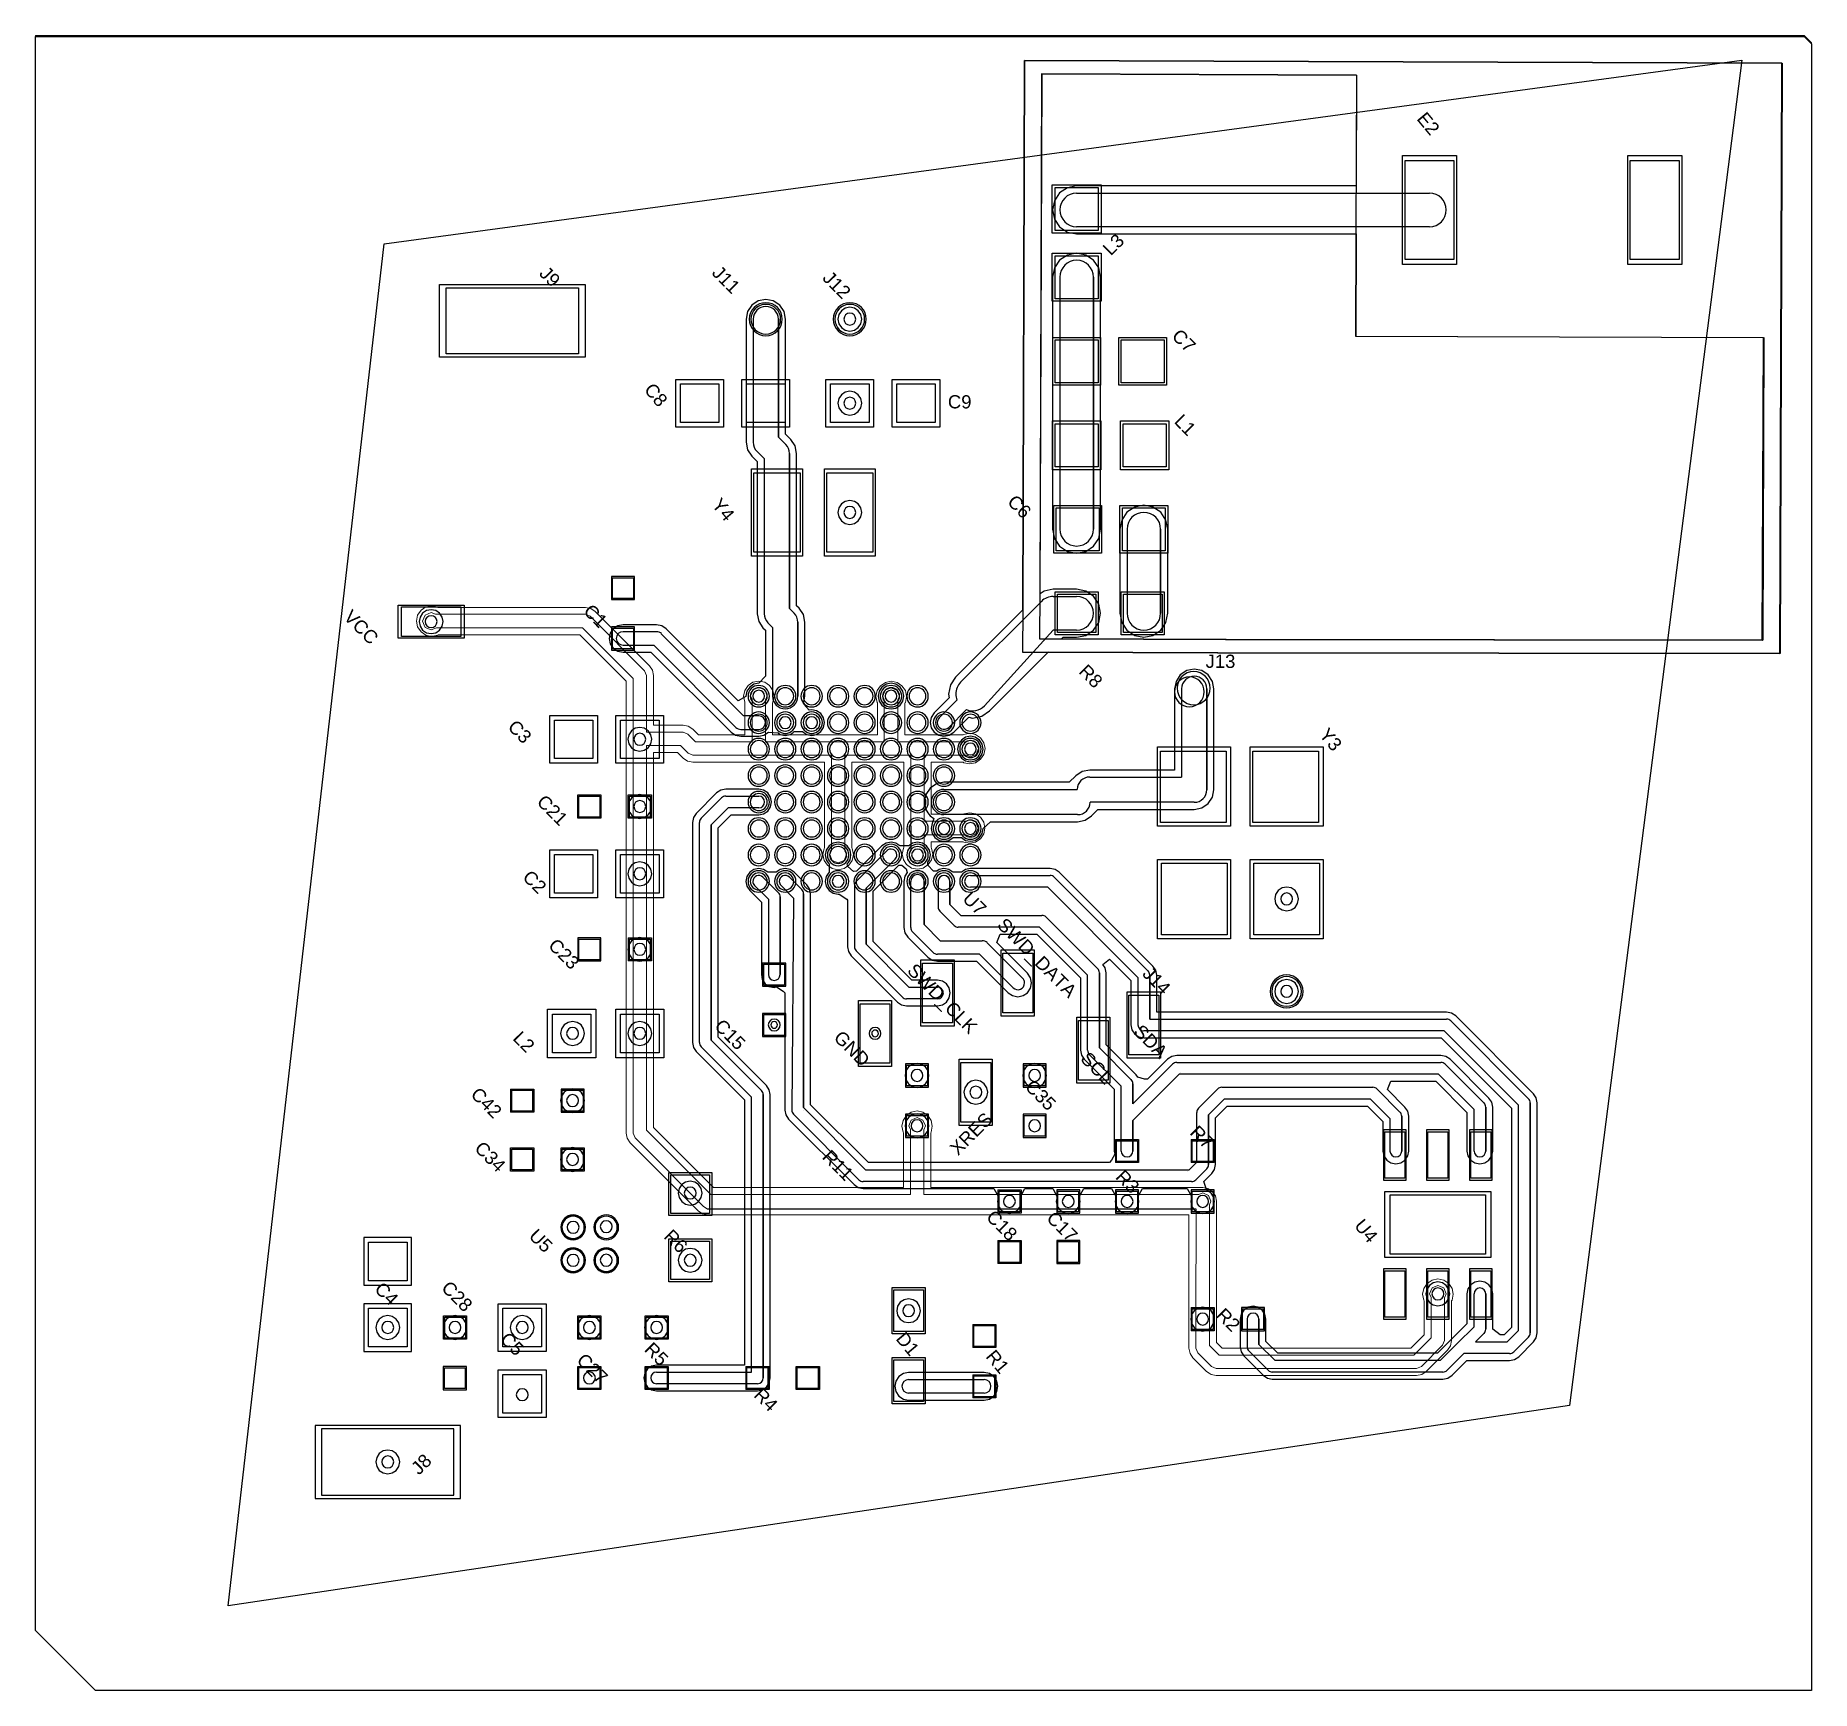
# Model space of a CAD drawing. Header units: millimetres. Extents: x -5.7 to 21.1, y -4.9 to 20.1.
import ezdxf

# ---------------------------------------------------------------- set-up
doc = ezdxf.new("R2010")
doc.units = ezdxf.units.MM
doc.header["$LTSCALE"] = 25.4
for name, color, linetype in [('annotations', 2, 'Continuous'), ('metal1', 5, 'Continuous'), ('metal3', 40, 'Continuous'), ('metal4', 1, 'Continuous'), ('sio2', 144, 'Continuous')]:
    doc.layers.add(name, color=color, linetype=linetype)
doc.styles.get("Standard").update_dxf_attribs({"font": 'arial.ttf'})

msp = doc.modelspace()

# ---------------------------------------------------------------- texts
at = {"layer": 'annotations'}
for s, rotation, p in [('E2', 309.7937, (15.137, 18.871)), ('L3', 44.7937, (10.522, 16.795)), ('J9', 314.7937, (1.868, 16.525)), ('J11', 314.7937, (4.478, 16.535)), ('J12', 314.7937, (6.15, 16.456)), ('C7', 314.7937, (11.43, 15.578)), ('C8', 309.7937, (3.455, 14.777)), ('C9', 359.7937, (8.059, 14.499)), ('L1', 314.7937, (11.467, 14.289)), ('Y4', 309.7937, (4.478, 13.037)), ('C6', 314.7937, (8.944, 13.072)), ('VCC', 314.7937, (-1.089, 11.332)), ('C1', 314.7937, (2.536, 11.42)), ('J13', 359.7937, (11.955, 10.578)), ('R8', 314.7937, (10.024, 10.508)), ('C3', 314.7937, (1.391, 9.67)), ('Y3', 309.7937, (13.661, 9.563)), ('C21', 314.7937, (1.83, 8.538)), ('C2', 314.7937, (1.615, 7.399)), ('U7', 314.7937, (8.267, 7.073)), ('SWD_DATA', 314.7937, (8.79, 6.676)), ('C23', 314.7937, (2.004, 6.366)), ('SWD_CLK', 314.7937, (7.43, 5.988)), ('J14', 314.7937, (10.986, 5.939)), ('C15', 314.7937, (4.516, 5.148)), ('SDA', 314.7937, (10.853, 5.065)), ('L2', 314.7937, (1.47, 4.966)), ('GND', 314.7937, (6.319, 4.974)), ('SCL', 314.7937, (10.05, 4.653)), ('C35', 314.7937, (9.211, 4.232)), ('C42', 314.7937, (0.831, 4.117)), ('XRES', 44.7937, (8.211, 3.198)), ('R7', 314.7937, (11.704, 3.54)), ('C34', 314.7937, (0.889, 3.301)), ('R11', 314.7937, (6.146, 3.172)), ('R3', 314.7937, (10.58, 2.869)), ('C18', 314.7937, (8.624, 2.262)), ('C17', 314.7937, (9.535, 2.244)), ('U4', 309.7937, (14.192, 2.142)), ('U5', 314.7937, (1.711, 1.976)), ('R6', 314.7937, (3.75, 1.97)), ('C4', 314.7937, (-0.624, 1.174)), ('C28', 314.7937, (0.388, 1.191)), ('R2', 314.7937, (12.102, 0.78)), ('D1', 309.7937, (7.261, 0.433)), ('C5', 314.7937, (1.277, 0.416)), ('R5', 314.7937, (3.458, 0.264)), ('R1', 309.7937, (8.62, 0.164)), ('C27', 314.7937, (2.433, 0.098)), ('R4', 314.7937, (5.112, -0.428)), ('J8', 44.7937, (0.063, -1.633))]:
    msp.add_text(s, height=0.2, rotation=rotation, dxfattribs=at).set_placement(p)

# ---------------------------------------------------------------- linework, layer by layer
msp.add_lwpolyline([(-0.465, 16.984), (20.064, 19.763), (17.457, -0.571), (-2.819, -3.597)], close=True)
at = {"layer": 'metal1', "color": 172, "lineweight": 0}
for p, q in [((-5.733, -3.97), (-5.733, 20.134)), ((-5.733, 20.134), (21.006, 20.134)), ((21.006, 20.134), (21.115, 20.024)), ((21.115, 20.024), (21.115, -4.878)), ((0.043, 11.373), (0.024, 11.283)), ((0.024, 11.283), (0.043, 11.196)), ((0.094, 11.447), (0.043, 11.373)), ((0.167, 11.498), (0.094, 11.447)), ((0.119, 11.281), (0.158, 11.375)), ((0.158, 11.375), (0.119, 11.281)), ((0.158, 11.189), (0.119, 11.281)), ((0.119, 11.281), (0.158, 11.189)), ((0.158, 11.375), (0.25, 11.414)), ((0.25, 11.414), (0.158, 11.375)), ((0.158, 11.375), (0.158, 11.375)), ((0.255, 11.514), (0.167, 11.498)), ((0.25, 11.414), (0.315, 11.387)), ((0.315, 11.387), (0.25, 11.414)), ((0.345, 11.498), (0.255, 11.514)), ((0.315, 11.387), (2.579, 11.387)), ((0.354, 11.491), (0.345, 11.498)), ((2.579, 11.491), (0.354, 11.491)), ((2.659, 11.475), (2.579, 11.491)), ((2.65, 11.357), (2.579, 11.387)), ((2.579, 11.387), (2.65, 11.357)), ((2.65, 11.357), (3.473, 10.532)), ((2.726, 11.431), (2.659, 11.475)), ((3.549, 10.608), (2.726, 11.431)), ((0.043, 11.196), (0.094, 11.122)), ((0.094, 11.122), (0.167, 11.071)), ((0.158, 11.189), (0.25, 11.15)), ((0.25, 11.15), (0.158, 11.189)), ((0.167, 11.071), (0.255, 11.053)), ((0.25, 11.15), (0.329, 11.182)), ((0.329, 11.182), (0.25, 11.15)), ((0.255, 11.053), (0.345, 11.071)), ((2.537, 11.182), (0.329, 11.182)), ((0.345, 11.071), (0.354, 11.076)), ((0.354, 11.076), (2.493, 11.076)), ((2.493, 11.076), (3.194, 10.375)), ((3.3, 10.419), (2.537, 11.182)), ((3.503, 10.46), (3.473, 10.532)), ((3.473, 10.532), (3.503, 10.46)), ((3.593, 10.541), (3.549, 10.608)), ((3.609, 10.46), (3.593, 10.541)), ((3.194, 10.375), (3.194, 9.506)), ((3.3, 10.419), (3.3, 9.506)), ((3.503, 10.46), (3.503, 9.607)), ((3.609, 9.713), (3.609, 10.46)), ((4.988, 10.235), (4.969, 10.148)), ((5.039, 10.309), (4.988, 10.235)), ((5.112, 10.36), (5.039, 10.309)), ((5.112, 10.243), (5.075, 10.155)), ((5.075, 10.155), (5.112, 10.243)), ((5.2, 10.378), (5.112, 10.36)), ((5.112, 10.243), (5.2, 10.28)), ((5.2, 10.28), (5.112, 10.243)), ((5.29, 10.36), (5.2, 10.378)), ((5.2, 10.28), (5.29, 10.243)), ((5.29, 10.243), (5.2, 10.28)), ((5.364, 10.309), (5.29, 10.36)), ((5.29, 10.243), (5.29, 10.243)), ((5.29, 10.243), (5.327, 10.155)), ((5.327, 10.155), (5.29, 10.243)), ((5.414, 10.235), (5.364, 10.309)), ((5.431, 10.148), (5.414, 10.235)), ((6.989, 10.233), (6.971, 10.146)), ((7.04, 10.307), (6.989, 10.233)), ((7.114, 10.358), (7.04, 10.307)), ((7.111, 10.239), (7.074, 10.151)), ((7.074, 10.151), (7.111, 10.239)), ((7.111, 10.239), (7.199, 10.276)), ((7.199, 10.276), (7.111, 10.239)), ((7.201, 10.376), (7.114, 10.358)), ((7.199, 10.276), (7.289, 10.239)), ((7.289, 10.239), (7.199, 10.276)), ((7.291, 10.358), (7.201, 10.376)), ((7.289, 10.239), (7.289, 10.239)), ((7.289, 10.239), (7.326, 10.151)), ((7.326, 10.151), (7.289, 10.239)), ((7.365, 10.307), (7.291, 10.358)), ((7.416, 10.233), (7.365, 10.307)), ((7.432, 10.146), (7.416, 10.233)), ((4.969, 10.148), (4.988, 10.058)), ((4.988, 10.058), (4.992, 10.048)), ((4.992, 10.048), (4.992, 9.566)), ((5.075, 10.155), (5.099, 10.099)), ((5.099, 10.099), (5.075, 10.155)), ((5.099, 10.099), (5.099, 9.46)), ((5.327, 10.155), (5.301, 10.094)), ((5.301, 10.094), (5.327, 10.155)), ((5.301, 9.46), (5.301, 10.094)), ((5.407, 10.048), (5.414, 10.058)), ((5.407, 9.566), (5.407, 10.048)), ((5.414, 10.058), (5.431, 10.148)), ((6.971, 10.146), (6.989, 10.056)), ((6.989, 10.056), (6.994, 10.047)), ((6.994, 10.047), (6.994, 9.566)), ((7.074, 10.151), (7.097, 10.095)), ((7.097, 10.095), (7.074, 10.151)), ((7.097, 10.095), (7.097, 9.46)), ((7.326, 10.151), (7.303, 10.095)), ((7.303, 10.095), (7.326, 10.151)), ((7.303, 9.46), (7.303, 10.095)), ((7.406, 9.566), (7.406, 10.044)), ((7.409, 10.047), (7.416, 10.056)), ((7.416, 10.056), (7.432, 10.146)), ((4.056, 9.713), (3.609, 9.713)), ((4.135, 9.697), (4.056, 9.713)), ((4.204, 9.651), (4.135, 9.697)), ((3.194, 9.506), (3.194, 8.489)), ((3.3, 9.506), (3.3, 8.489)), ((4.056, 9.607), (3.503, 9.607)), ((4.015, 9.404), (3.503, 9.404)), ((3.503, 9.404), (3.503, 8.489)), ((4.133, 9.287), (4.015, 9.404)), ((4.128, 9.577), (4.056, 9.607)), ((4.128, 9.577), (4.056, 9.607)), ((4.245, 9.46), (4.128, 9.577)), ((4.289, 9.566), (4.204, 9.651)), ((5.099, 9.46), (4.245, 9.46)), ((4.992, 9.566), (4.289, 9.566)), ((6.401, 9.46), (5.301, 9.46)), ((6.401, 9.566), (5.407, 9.566)), ((6.994, 9.566), (6.401, 9.566)), ((7.097, 9.46), (6.401, 9.46)), ((7.6, 9.46), (7.303, 9.46)), ((8.292, 9.566), (7.406, 9.566)), ((8.343, 9.46), (7.6, 9.46)), ((8.301, 9.57), (8.292, 9.566)), ((8.391, 9.589), (8.301, 9.57)), ((8.399, 9.483), (8.343, 9.46)), ((8.343, 9.46), (8.399, 9.483)), ((8.479, 9.57), (8.391, 9.589)), ((8.486, 9.446), (8.399, 9.483)), ((8.399, 9.483), (8.486, 9.446)), ((8.553, 9.52), (8.479, 9.57)), ((8.486, 9.446), (8.523, 9.358)), ((8.523, 9.358), (8.486, 9.446)), ((8.603, 9.446), (8.553, 9.52)), ((8.622, 9.358), (8.603, 9.446)), ((3.609, 8.489), (3.609, 9.298)), ((3.609, 9.298), (3.971, 9.298)), ((3.971, 9.298), (4.056, 9.211)), ((4.056, 9.211), (4.123, 9.167)), ((4.123, 9.167), (4.204, 9.151)), ((4.133, 9.287), (4.204, 9.257)), ((4.204, 9.257), (4.133, 9.287)), ((5.2, 9.257), (4.204, 9.257)), ((4.204, 9.151), (6.194, 9.151)), ((6.3, 9.257), (5.2, 9.257)), ((6.194, 9.151), (6.194, 7.855)), ((6.3, 9.257), (6.3, 7.818)), ((6.503, 9.257), (6.503, 7.812)), ((7.201, 9.257), (6.503, 9.257)), ((6.609, 7.855), (6.609, 9.151)), ((6.609, 9.151), (7.201, 9.151)), ((7.499, 9.257), (7.201, 9.257)), ((7.201, 9.151), (7.392, 9.151)), ((7.392, 9.151), (7.392, 8.185)), ((7.499, 9.257), (7.499, 8.185)), ((7.701, 8.259), (7.701, 9.257)), ((8.337, 9.257), (7.701, 9.257)), ((7.807, 8.365), (7.807, 9.151)), ((7.807, 9.151), (8.292, 9.151)), ((8.292, 9.151), (8.301, 9.144)), ((8.301, 9.144), (8.391, 9.128)), ((8.399, 9.232), (8.337, 9.257)), ((8.337, 9.257), (8.399, 9.232)), ((8.391, 9.128), (8.479, 9.144)), ((8.486, 9.268), (8.399, 9.232)), ((8.399, 9.232), (8.486, 9.268)), ((8.479, 9.144), (8.553, 9.195)), ((8.523, 9.358), (8.486, 9.268)), ((8.486, 9.268), (8.523, 9.358)), ((8.486, 9.268), (8.486, 9.268)), ((8.553, 9.195), (8.603, 9.268)), ((8.603, 9.268), (8.622, 9.358)), ((3.194, 8.489), (3.194, 7.472)), ((3.3, 8.489), (3.3, 7.472)), ((3.503, 8.489), (3.503, 7.472)), ((3.609, 7.472), (3.609, 8.489)), ((8.29, 8.365), (7.807, 8.365)), ((8.299, 8.369), (8.29, 8.365)), ((8.389, 8.388), (8.299, 8.369)), ((8.476, 8.369), (8.389, 8.388)), ((8.55, 8.319), (8.476, 8.369)), ((7.392, 8.185), (7.392, 7.864)), ((8.338, 8.259), (7.701, 8.259)), ((7.701, 7.808), (7.701, 8.056)), ((7.701, 8.056), (8.332, 8.056)), ((8.394, 8.03), (8.332, 8.056)), ((8.332, 8.056), (8.394, 8.03)), ((8.394, 8.282), (8.338, 8.259)), ((8.338, 8.259), (8.394, 8.282)), ((8.481, 8.245), (8.394, 8.282)), ((8.394, 8.282), (8.481, 8.245)), ((8.481, 8.067), (8.394, 8.03)), ((8.394, 8.03), (8.481, 8.067)), ((8.481, 8.245), (8.518, 8.157)), ((8.518, 8.157), (8.481, 8.245)), ((8.518, 8.157), (8.481, 8.067)), ((8.481, 8.067), (8.518, 8.157)), ((8.481, 8.067), (8.481, 8.067)), ((8.601, 8.245), (8.55, 8.319)), ((8.55, 7.993), (8.601, 8.067)), ((8.619, 8.157), (8.601, 8.245)), ((8.601, 8.067), (8.619, 8.157)), ((6.187, 7.846), (6.171, 7.756)), ((6.194, 7.855), (6.187, 7.846)), ((6.274, 7.756), (6.3, 7.818)), ((6.3, 7.818), (6.274, 7.756)), ((6.526, 7.756), (6.503, 7.812)), ((6.503, 7.812), (6.526, 7.756)), ((6.613, 7.846), (6.609, 7.855)), ((6.632, 7.756), (6.613, 7.846)), ((7.386, 7.854), (7.369, 7.764)), ((7.392, 7.864), (7.386, 7.854)), ((7.473, 7.752), (7.499, 7.813)), ((7.499, 7.813), (7.473, 7.752)), ((7.724, 7.752), (7.701, 7.808)), ((7.701, 7.808), (7.724, 7.752)), ((7.807, 7.864), (7.807, 7.95)), ((7.807, 7.95), (8.29, 7.95)), ((7.812, 7.854), (7.807, 7.864)), ((7.831, 7.764), (7.812, 7.854)), ((8.29, 7.95), (8.299, 7.943)), ((8.299, 7.943), (8.389, 7.927)), ((8.389, 7.927), (8.476, 7.943)), ((8.476, 7.943), (8.55, 7.993)), ((6.171, 7.756), (6.187, 7.668)), ((6.187, 7.668), (6.237, 7.595)), ((6.237, 7.595), (6.311, 7.544)), ((6.311, 7.668), (6.274, 7.756)), ((6.274, 7.756), (6.311, 7.668)), ((6.401, 7.631), (6.311, 7.668)), ((6.311, 7.668), (6.311, 7.668)), ((6.311, 7.668), (6.401, 7.631)), ((6.311, 7.544), (6.401, 7.525)), ((6.489, 7.668), (6.401, 7.631)), ((6.401, 7.631), (6.489, 7.668)), ((6.401, 7.525), (6.489, 7.544)), ((6.489, 7.668), (6.526, 7.756)), ((6.526, 7.756), (6.489, 7.668)), ((6.489, 7.544), (6.563, 7.595)), ((6.563, 7.595), (6.613, 7.668)), ((6.613, 7.668), (6.632, 7.756)), ((7.369, 7.764), (7.386, 7.677)), ((7.386, 7.677), (7.436, 7.603)), ((7.436, 7.603), (7.51, 7.552)), ((7.51, 7.664), (7.473, 7.752)), ((7.473, 7.752), (7.51, 7.664)), ((7.6, 7.627), (7.51, 7.664)), ((7.51, 7.664), (7.51, 7.664)), ((7.51, 7.664), (7.6, 7.627)), ((7.51, 7.552), (7.6, 7.534)), ((7.688, 7.664), (7.6, 7.627)), ((7.6, 7.627), (7.688, 7.664)), ((7.6, 7.534), (7.688, 7.552)), ((7.688, 7.664), (7.724, 7.752)), ((7.724, 7.752), (7.688, 7.664)), ((7.688, 7.552), (7.761, 7.603)), ((7.761, 7.603), (7.812, 7.677)), ((7.812, 7.677), (7.831, 7.764)), ((3.194, 7.472), (3.194, 6.329)), ((3.3, 7.472), (3.3, 6.329)), ((3.503, 7.472), (3.503, 6.329)), ((3.609, 6.329), (3.609, 7.472)), ((3.194, 6.329), (3.194, 5.059)), ((3.3, 6.329), (3.3, 5.059)), ((3.503, 6.329), (3.503, 5.059)), ((3.609, 5.059), (3.609, 6.329)), ((3.194, 5.059), (3.194, 3.546)), ((3.3, 5.059), (3.3, 3.546)), ((3.503, 5.059), (3.503, 3.588)), ((3.609, 3.631), (3.609, 5.059)), ((7.432, 3.811), (7.381, 3.737)), ((7.505, 3.862), (7.432, 3.811)), ((7.593, 3.88), (7.505, 3.862)), ((7.505, 3.743), (7.593, 3.78)), ((7.593, 3.78), (7.505, 3.743)), ((7.683, 3.862), (7.593, 3.88)), ((7.593, 3.78), (7.683, 3.743)), ((7.683, 3.743), (7.593, 3.78)), ((7.757, 3.811), (7.683, 3.862)), ((7.807, 3.737), (7.757, 3.811)), ((3.194, 3.546), (3.21, 3.468)), ((3.3, 3.546), (3.33, 3.475)), ((3.33, 3.475), (3.3, 3.546)), ((4.474, 2.619), (3.503, 3.588)), ((4.518, 2.723), (3.609, 3.631)), ((7.381, 3.737), (7.363, 3.65)), ((7.363, 3.65), (7.381, 3.56)), ((7.381, 3.56), (7.386, 3.55)), ((7.386, 3.55), (7.386, 2.723)), ((7.505, 3.743), (7.469, 3.655)), ((7.469, 3.655), (7.505, 3.743)), ((7.469, 3.655), (7.492, 3.599)), ((7.492, 3.599), (7.469, 3.655)), ((7.492, 3.599), (7.492, 2.619)), ((7.683, 3.743), (7.683, 3.743)), ((7.683, 3.743), (7.72, 3.655)), ((7.72, 3.655), (7.683, 3.743)), ((7.72, 3.655), (7.695, 3.593)), ((7.695, 3.593), (7.72, 3.655)), ((7.695, 2.619), (7.695, 3.593)), ((7.801, 3.55), (7.807, 3.56)), ((7.801, 2.723), (7.801, 3.55)), ((7.824, 3.65), (7.807, 3.737)), ((7.807, 3.56), (7.824, 3.65)), ((3.21, 3.468), (3.256, 3.401)), ((3.256, 3.401), (4.285, 2.37)), ((4.358, 2.444), (3.33, 3.475)), ((7.386, 2.723), (4.518, 2.723)), ((11.911, 2.723), (7.801, 2.723)), ((11.99, 2.709), (11.911, 2.723)), ((12.057, 2.663), (11.99, 2.709)), ((4.358, 2.444), (4.423, 2.398)), ((4.423, 2.398), (4.358, 2.444)), ((7.492, 2.619), (4.474, 2.619)), ((8.99, 2.619), (7.695, 2.619)), ((9.878, 2.619), (8.99, 2.619)), ((10.768, 2.619), (9.878, 2.619)), ((11.855, 2.619), (10.768, 2.619)), ((11.911, 2.642), (11.855, 2.619)), ((11.855, 2.619), (11.911, 2.642)), ((11.999, 2.605), (11.911, 2.642)), ((11.911, 2.642), (11.999, 2.605)), ((11.999, 2.605), (12.036, 2.518)), ((12.036, 2.518), (11.999, 2.605)), ((11.999, 2.428), (11.999, 2.428)), ((12.036, 2.518), (12.013, 2.462)), ((12.013, 2.462), (12.036, 2.518)), ((12.013, 0.738), (12.013, 2.462)), ((12.103, 2.596), (12.057, 2.663)), ((12.119, 2.516), (12.103, 2.596)), ((12.119, 0.738), (12.119, 2.516)), ((4.285, 2.37), (4.352, 2.324)), ((4.352, 2.324), (4.432, 2.31)), ((4.432, 2.31), (11.704, 2.31)), ((11.704, 2.31), (11.704, 0.738)), ((11.815, 2.394), (11.81, 0.738)), ((15.254, 1.198), (15.236, 1.11)), ((15.236, 1.11), (15.254, 1.02)), ((15.305, 1.272), (15.254, 1.198)), ((15.379, 1.322), (15.305, 1.272)), ((15.379, 1.207), (15.342, 1.119)), ((15.342, 1.119), (15.379, 1.207)), ((15.342, 1.119), (15.365, 1.063)), ((15.365, 1.063), (15.342, 1.119)), ((15.466, 1.341), (15.379, 1.322)), ((15.379, 1.207), (15.466, 1.244)), ((15.466, 1.244), (15.379, 1.207)), ((15.556, 1.322), (15.466, 1.341)), ((15.466, 1.244), (15.556, 1.207)), ((15.556, 1.207), (15.466, 1.244)), ((15.63, 1.272), (15.556, 1.322)), ((15.556, 1.207), (15.556, 1.207)), ((15.556, 1.207), (15.593, 1.119)), ((15.593, 1.119), (15.556, 1.207)), ((15.593, 1.119), (15.568, 1.057)), ((15.568, 1.057), (15.593, 1.119)), ((15.681, 1.198), (15.63, 1.272)), ((15.697, 1.11), (15.681, 1.198)), ((15.681, 1.02), (15.697, 1.11)), ((15.254, 1.02), (15.259, 1.011)), ((15.259, 1.011), (15.259, 0.496)), ((15.365, 1.063), (15.365, 0.452)), ((15.568, 0.411), (15.568, 1.057)), ((15.674, 1.011), (15.681, 1.02)), ((15.674, 0.411), (15.674, 1.011)), ((11.704, 0.738), (11.704, 0.295)), ((11.81, 0.738), (11.81, 0.295)), ((12.013, 0.337), (12.013, 0.738)), ((12.119, 0.381), (12.119, 0.738)), ((11.704, 0.295), (11.72, 0.215)), ((11.81, 0.295), (11.84, 0.224)), ((11.81, 0.295), (11.84, 0.224)), ((12.16, 0.189), (12.013, 0.337)), ((12.204, 0.295), (12.119, 0.381)), ((15.058, 0.295), (12.204, 0.295)), ((15.259, 0.496), (15.058, 0.295)), ((15.365, 0.452), (15.102, 0.189)), ((15.217, 0.016), (15.538, 0.339)), ((15.538, 0.339), (15.568, 0.411)), ((15.538, 0.339), (15.568, 0.411)), ((15.614, 0.263), (15.658, 0.332)), ((15.658, 0.332), (15.674, 0.411)), ((11.72, 0.215), (11.764, 0.148)), ((11.764, 0.148), (11.971, -0.057)), ((11.84, 0.224), (12.045, 0.016)), ((12.045, 0.016), (12.116, -0.014)), ((12.045, 0.016), (12.116, -0.014)), ((15.102, 0.189), (12.16, 0.189)), ((15.146, -0.014), (15.217, 0.016)), ((15.146, -0.014), (15.217, 0.016)), ((15.291, -0.057), (15.614, 0.263)), ((11.971, -0.057), (12.01, -0.085)), ((12.01, -0.085), (12.038, -0.103)), ((12.038, -0.103), (12.116, -0.12)), ((12.116, -0.014), (15.146, -0.014)), ((12.116, -0.12), (15.146, -0.12)), ((15.146, -0.12), (15.224, -0.103)), ((15.224, -0.103), (15.291, -0.057)), ((-4.827, -4.878), (-5.733, -3.97)), ((21.115, -4.878), (-4.827, -4.878))]:
    msp.add_line(p, q, dxfattribs=at)
at = {"layer": 'metal1'}
for p, q in [((9.22, 19.758), (9.191, 11.456)), ((20.668, 19.716), (9.22, 19.758)), ((20.636, 10.794), (20.668, 19.716)), ((9.477, 19.554), (9.448, 11.698)), ((14.235, 19.536), (9.474, 19.554)), ((20.37, 10.998), (20.387, 15.568)), ((20.373, 10.998), (20.39, 15.568)), ((9.448, 11.698), (9.446, 11.017)), ((9.191, 11.456), (9.188, 10.815)), ((9.446, 11.017), (9.77, 11.016)), ((9.77, 11.016), (12.257, 11.007)), ((9.773, 11.016), (12.26, 11.007)), ((9.188, 10.815), (9.573, 10.814)), ((9.573, 10.814), (12.136, 10.804)), ((12.136, 10.804), (20.636, 10.794)), ((12.257, 11.007), (20.37, 10.998)), ((12.26, 11.007), (20.373, 10.998)), ((7.499, 8.185), (7.499, 7.813)), ((11.815, 2.394), (4.423, 2.398))]:
    msp.add_line(p, q, dxfattribs=at)
for points in [[(14.235, 19.536), (14.227, 17.136)], [(14.227, 17.136), (14.221, 15.59), (20.387, 15.568)]]:
    msp.add_lwpolyline(points, dxfattribs=at)
at = {"layer": 'metal3'}
for p, q in [((-5.734, -3.971), (-5.734, 20.12)), ((-5.734, 20.12), (21.006, 20.12)), ((21.006, 20.12), (21.115, 20.011)), ((21.115, 20.011), (21.115, -4.878)), ((9.749, 17.755), (9.671, 17.637)), ((9.867, 17.833), (9.749, 17.755)), ((10.006, 17.861), (9.867, 17.833)), ((14.232, 17.861), (10.006, 17.861)), ((10.006, 17.753), (15.34, 17.753)), ((9.671, 17.637), (9.643, 17.499)), ((9.643, 17.499), (9.671, 17.36)), ((9.671, 17.36), (9.749, 17.242)), ((9.749, 17.242), (9.867, 17.164)), ((15.34, 17.245), (10.006, 17.245)), ((15.34, 17.245), (15.34, 17.245)), ((9.867, 17.164), (10.006, 17.136)), ((10.006, 17.136), (14.23, 17.136)), ((9.749, 16.739), (9.671, 16.621)), ((9.867, 16.817), (9.749, 16.739)), ((10.006, 16.845), (9.867, 16.817)), ((10.144, 16.817), (10.006, 16.845)), ((10.262, 16.739), (10.144, 16.817)), ((10.34, 16.621), (10.262, 16.739)), ((9.671, 16.621), (9.643, 16.483)), ((9.643, 16.483), (9.643, 15.213)), ((9.752, 16.483), (9.752, 15.213)), ((10.26, 16.483), (10.26, 16.483)), ((10.26, 16.483), (10.26, 15.213)), ((10.26, 15.213), (10.26, 16.483)), ((10.368, 16.483), (10.34, 16.621)), ((10.368, 15.213), (10.368, 16.483)), ((5.193, 16.123), (5.096, 16.058)), ((5.307, 16.145), (5.193, 16.123)), ((5.42, 16.123), (5.307, 16.145)), ((5.517, 16.058), (5.42, 16.123)), ((5.031, 15.961), (5.009, 15.848)), ((5.009, 15.848), (5.009, 14.578)), ((5.096, 16.058), (5.031, 15.961)), ((5.116, 15.848), (5.116, 14.578)), ((5.497, 14.578), (5.497, 15.848)), ((5.497, 15.848), (5.497, 14.578)), ((5.497, 15.848), (5.497, 15.848)), ((5.582, 15.961), (5.517, 16.058)), ((5.604, 15.848), (5.582, 15.961)), ((5.604, 14.578), (5.604, 15.848)), ((6.41, 15.916), (6.396, 15.848)), ((6.396, 15.848), (6.41, 15.779)), ((6.449, 15.975), (6.41, 15.916)), ((6.508, 16.014), (6.449, 15.975)), ((6.577, 16.028), (6.508, 16.014)), ((6.645, 16.014), (6.577, 16.028)), ((6.704, 15.975), (6.645, 16.014)), ((6.743, 15.916), (6.704, 15.975)), ((6.757, 15.848), (6.743, 15.916)), ((6.743, 15.779), (6.757, 15.848)), ((6.41, 15.779), (6.449, 15.72)), ((6.449, 15.72), (6.508, 15.681)), ((6.508, 15.681), (6.577, 15.667)), ((6.577, 15.667), (6.645, 15.681)), ((6.645, 15.681), (6.704, 15.72)), ((6.704, 15.72), (6.743, 15.779)), ((9.643, 15.213), (9.643, 13.943)), ((9.752, 15.213), (9.752, 13.943)), ((10.26, 15.213), (10.26, 15.213)), ((10.26, 15.213), (10.26, 15.213)), ((10.26, 15.213), (10.26, 13.943)), ((10.26, 13.943), (10.26, 15.213)), ((10.368, 13.943), (10.368, 15.213)), ((5.009, 14.578), (5.009, 13.986)), ((5.116, 14.578), (5.116, 13.986)), ((5.497, 14.065), (5.497, 14.578)), ((5.497, 14.578), (5.497, 14.065)), ((5.497, 14.578), (5.497, 14.578)), ((5.497, 14.578), (5.497, 14.578)), ((5.604, 14.11), (5.604, 14.578)), ((6.41, 14.646), (6.396, 14.578)), ((6.396, 14.578), (6.41, 14.509)), ((6.449, 14.705), (6.41, 14.646)), ((6.41, 14.509), (6.449, 14.45)), ((6.508, 14.744), (6.449, 14.705)), ((6.577, 14.758), (6.508, 14.744)), ((6.645, 14.744), (6.577, 14.758)), ((6.704, 14.705), (6.645, 14.744)), ((6.743, 14.646), (6.704, 14.705)), ((6.704, 14.45), (6.743, 14.509)), ((6.757, 14.578), (6.743, 14.646)), ((6.743, 14.509), (6.757, 14.578)), ((6.449, 14.45), (6.508, 14.411)), ((6.508, 14.411), (6.577, 14.397)), ((6.577, 14.397), (6.645, 14.411)), ((6.645, 14.411), (6.704, 14.45)), ((5.009, 13.986), (5.031, 13.872)), ((5.609, 13.953), (5.497, 14.065)), ((5.685, 14.029), (5.604, 14.11)), ((5.749, 13.933), (5.685, 14.029)), ((5.031, 13.872), (5.096, 13.776)), ((5.096, 13.776), (5.176, 13.695)), ((5.172, 13.852), (5.172, 13.852)), ((5.172, 13.852), (5.284, 13.74)), ((5.176, 13.695), (5.176, 12.927)), ((5.284, 13.74), (5.284, 12.927)), ((5.665, 13.819), (5.665, 13.819)), ((5.665, 13.819), (5.665, 12.927)), ((5.665, 12.927), (5.665, 13.819)), ((5.772, 13.819), (5.749, 13.933)), ((5.772, 12.927), (5.772, 13.819)), ((9.643, 13.943), (9.643, 12.673)), ((9.752, 13.943), (9.752, 12.673)), ((10.26, 13.943), (10.26, 13.943)), ((10.26, 13.943), (10.26, 13.943)), ((10.26, 13.943), (10.26, 12.673)), ((10.26, 12.673), (10.26, 13.943)), ((10.368, 12.673), (10.368, 13.943)), ((5.176, 12.927), (5.176, 11.394)), ((5.284, 12.927), (5.284, 11.394)), ((5.665, 12.927), (5.665, 12.927)), ((5.665, 12.927), (5.665, 12.927)), ((5.665, 11.473), (5.665, 12.927)), ((5.665, 12.927), (5.665, 11.473)), ((5.772, 11.517), (5.772, 12.927)), ((6.41, 12.995), (6.396, 12.927)), ((6.396, 12.927), (6.41, 12.858)), ((6.449, 13.054), (6.41, 12.995)), ((6.508, 13.093), (6.449, 13.054)), ((6.577, 13.107), (6.508, 13.093)), ((6.645, 13.093), (6.577, 13.107)), ((6.704, 13.054), (6.645, 13.093)), ((6.743, 12.995), (6.704, 13.054)), ((6.757, 12.927), (6.743, 12.995)), ((6.743, 12.858), (6.757, 12.927)), ((10.765, 12.929), (10.687, 12.811)), ((10.883, 13.007), (10.765, 12.929)), ((11.022, 13.035), (10.883, 13.007)), ((11.16, 13.007), (11.022, 13.035)), ((11.278, 12.929), (11.16, 13.007)), ((11.356, 12.811), (11.278, 12.929)), ((6.41, 12.858), (6.449, 12.799)), ((6.449, 12.799), (6.508, 12.76)), ((6.508, 12.76), (6.577, 12.746)), ((6.577, 12.746), (6.645, 12.76)), ((6.645, 12.76), (6.704, 12.799)), ((6.704, 12.799), (6.743, 12.858)), ((9.643, 12.673), (9.671, 12.534)), ((10.26, 12.673), (10.26, 12.673)), ((10.34, 12.534), (10.368, 12.673)), ((10.687, 12.811), (10.659, 12.673)), ((10.659, 12.673), (10.659, 11.403)), ((10.768, 12.673), (10.768, 11.403)), ((11.276, 12.673), (11.276, 12.673)), ((11.276, 12.673), (11.276, 11.403)), ((11.276, 11.403), (11.276, 12.673)), ((11.384, 12.673), (11.356, 12.811)), ((11.384, 11.403), (11.384, 12.673)), ((9.671, 12.534), (9.749, 12.416)), ((9.749, 12.416), (9.867, 12.338)), ((10.144, 12.338), (10.262, 12.416)), ((10.262, 12.416), (10.34, 12.534)), ((9.867, 12.338), (10.006, 12.31)), ((10.006, 12.31), (10.144, 12.338)), ((8.252, 10.362), (9.473, 11.582)), ((9.514, 11.737), (9.455, 11.698)), ((9.653, 11.765), (9.514, 11.737)), ((10.006, 11.765), (9.653, 11.765)), ((9.653, 11.765), (9.653, 11.765)), ((9.653, 11.657), (10.006, 11.657)), ((10.144, 11.737), (10.006, 11.765)), ((10.262, 11.659), (10.144, 11.737)), ((10.34, 11.541), (10.262, 11.659)), ((0.08, 11.344), (0.067, 11.276)), ((0.119, 11.403), (0.08, 11.344)), ((0.178, 11.442), (0.119, 11.403)), ((0.247, 11.456), (0.178, 11.442)), ((0.316, 11.442), (0.247, 11.456)), ((0.374, 11.403), (0.316, 11.442)), ((0.413, 11.344), (0.374, 11.403)), ((0.427, 11.276), (0.413, 11.344)), ((5.176, 11.394), (5.199, 11.28)), ((5.199, 11.28), (5.264, 11.183)), ((5.665, 11.473), (5.665, 11.473)), ((5.735, 11.403), (5.665, 11.473)), ((5.811, 11.479), (5.772, 11.517)), ((5.875, 11.382), (5.811, 11.479)), ((5.898, 11.268), (5.875, 11.382)), ((9.194, 11.456), (8.176, 10.438)), ((10.368, 11.403), (10.34, 11.541)), ((10.34, 11.264), (10.368, 11.403)), ((10.659, 11.403), (10.687, 11.264)), ((11.276, 11.403), (11.276, 11.403)), ((11.356, 11.264), (11.384, 11.403)), ((0.067, 11.276), (0.08, 11.207)), ((0.08, 11.207), (0.119, 11.148)), ((0.119, 11.148), (0.178, 11.109)), ((0.178, 11.109), (0.247, 11.095)), ((0.247, 11.095), (0.316, 11.109)), ((0.316, 11.109), (0.374, 11.148)), ((0.374, 11.148), (0.413, 11.207)), ((0.413, 11.207), (0.427, 11.276)), ((2.956, 11.101), (2.94, 11.022)), ((2.94, 11.022), (2.956, 10.942)), ((3.001, 11.168), (2.956, 11.101)), ((3.068, 11.213), (3.001, 11.168)), ((3.148, 11.229), (3.068, 11.213)), ((3.656, 11.229), (3.148, 11.229)), ((3.656, 11.123), (3.148, 11.123)), ((3.735, 11.213), (3.656, 11.229)), ((3.656, 11.229), (3.656, 11.229)), ((4.969, 9.852), (3.727, 11.093)), ((3.802, 11.168), (3.735, 11.213)), ((4.89, 10.08), (3.802, 11.168)), ((5.264, 11.183), (5.302, 11.145)), ((5.302, 11.145), (5.302, 10.452)), ((5.339, 11.259), (5.409, 11.189)), ((5.409, 11.189), (5.409, 10.15)), ((5.79, 11.268), (5.79, 11.268)), ((5.79, 11.268), (5.79, 10.15)), ((5.79, 10.15), (5.79, 11.268)), ((5.898, 10.15), (5.898, 11.268)), ((9.653, 11.149), (8.612, 10.002)), ((10.006, 11.149), (9.653, 11.149)), ((9.779, 11.016), (9.803, 11.04)), ((9.803, 11.04), (10.006, 11.04)), ((10.006, 11.04), (10.144, 11.068)), ((10.144, 11.068), (10.262, 11.146)), ((10.262, 11.146), (10.34, 11.264)), ((10.687, 11.264), (10.765, 11.146)), ((10.765, 11.146), (10.883, 11.068)), ((10.883, 11.068), (11.022, 11.04)), ((11.022, 11.04), (11.16, 11.068)), ((11.16, 11.068), (11.278, 11.146)), ((11.278, 11.146), (11.356, 11.264)), ((2.956, 10.942), (3.001, 10.875)), ((3.001, 10.875), (3.068, 10.83)), ((3.068, 10.83), (3.148, 10.814)), ((3.148, 10.92), (3.613, 10.92)), ((3.148, 10.814), (3.57, 10.814)), ((3.57, 10.814), (4.781, 9.603)), ((3.613, 10.92), (3.613, 10.92)), ((3.613, 10.92), (4.855, 9.678)), ((8.688, 9.926), (9.576, 10.814)), ((11.67, 10.535), (11.573, 10.47)), ((11.784, 10.557), (11.67, 10.535)), ((11.897, 10.535), (11.784, 10.557)), ((11.994, 10.47), (11.897, 10.535)), ((5.02, 10.224), (5.006, 10.15)), ((5.063, 10.287), (5.02, 10.224)), ((5.126, 10.329), (5.063, 10.287)), ((5.2, 10.344), (5.126, 10.329)), ((5.302, 10.452), (5.2, 10.344)), ((7.02, 10.224), (7.006, 10.15)), ((7.063, 10.287), (7.02, 10.224)), ((7.126, 10.329), (7.063, 10.287)), ((7.2, 10.344), (7.126, 10.329)), ((7.274, 10.329), (7.2, 10.344)), ((7.337, 10.287), (7.274, 10.329)), ((7.38, 10.224), (7.337, 10.287)), ((7.394, 10.15), (7.38, 10.224)), ((8.097, 10.321), (8.069, 10.182)), ((8.176, 10.438), (8.097, 10.321)), ((8.252, 10.362), (8.252, 10.362)), ((11.508, 10.373), (11.486, 10.26)), ((11.486, 10.26), (11.486, 9.033)), ((11.573, 10.47), (11.508, 10.373)), ((11.593, 10.26), (11.593, 8.926)), ((11.974, 10.26), (11.974, 10.26)), ((11.974, 10.26), (11.974, 8.736)), ((11.974, 8.736), (11.974, 10.26)), ((12.059, 10.373), (11.994, 10.47)), ((12.081, 10.26), (12.059, 10.373)), ((12.081, 8.736), (12.081, 10.26)), ((5.007, 10.142), (4.89, 10.08)), ((5.006, 10.15), (5.007, 10.142)), ((5.79, 10.15), (5.79, 10.15)), ((5.876, 10.039), (5.898, 10.15)), ((5.879, 10.031), (5.876, 10.039)), ((5.88, 10.03), (5.879, 10.031)), ((5.961, 9.937), (5.88, 10.03)), ((6, 9.944), (5.961, 9.937)), ((6.074, 9.929), (6, 9.944)), ((7.006, 10.15), (7.02, 10.076)), ((7.02, 10.076), (7.063, 10.013)), ((7.063, 10.013), (7.126, 9.97)), ((7.126, 9.97), (7.2, 9.956)), ((7.2, 9.956), (7.274, 9.97)), ((7.274, 9.97), (7.337, 10.013)), ((7.337, 10.013), (7.38, 10.076)), ((7.38, 10.076), (7.394, 10.15)), ((8.081, 10.124), (7.854, 9.896)), ((7.928, 9.822), (8.196, 10.089)), ((8.069, 10.182), (8.081, 10.124)), ((8.339, 9.946), (8.072, 9.678)), ((3.402, 9.678), (3.333, 9.664)), ((3.47, 9.664), (3.402, 9.678)), ((5.2, 9.852), (4.969, 9.852)), ((6.137, 9.887), (6.074, 9.929)), ((6.18, 9.824), (6.137, 9.887)), ((6.137, 9.613), (6.18, 9.676)), ((6.194, 9.75), (6.18, 9.824)), ((6.18, 9.676), (6.194, 9.75)), ((7.809, 9.829), (7.793, 9.75)), ((7.793, 9.75), (7.809, 9.671)), ((7.854, 9.896), (7.809, 9.829)), ((7.809, 9.671), (7.854, 9.603)), ((8.147, 9.603), (8.374, 9.831)), ((8.374, 9.831), (8.432, 9.819)), ((8.432, 9.819), (8.571, 9.847)), ((8.571, 9.847), (8.688, 9.926)), ((3.235, 9.566), (3.221, 9.498)), ((3.221, 9.498), (3.235, 9.429)), ((3.274, 9.625), (3.235, 9.566)), ((3.235, 9.429), (3.274, 9.37)), ((3.333, 9.664), (3.274, 9.625)), ((3.529, 9.625), (3.47, 9.664)), ((3.568, 9.566), (3.529, 9.625)), ((3.529, 9.37), (3.568, 9.429)), ((3.582, 9.498), (3.568, 9.566)), ((3.568, 9.429), (3.582, 9.498)), ((4.781, 9.603), (4.781, 9.603)), ((4.781, 9.603), (4.848, 9.559)), ((4.848, 9.559), (4.927, 9.543)), ((4.927, 9.648), (5.2, 9.648)), ((4.927, 9.543), (4.927, 9.543)), ((4.927, 9.543), (5.2, 9.543)), ((5.2, 9.543), (5.279, 9.559)), ((5.279, 9.559), (5.346, 9.603)), ((5.346, 9.603), (5.492, 9.593)), ((5.492, 9.593), (5.526, 9.57)), ((5.526, 9.57), (5.6, 9.556)), ((5.6, 9.556), (5.674, 9.57)), ((5.674, 9.57), (5.718, 9.6)), ((5.718, 9.6), (5.737, 9.613)), ((5.737, 9.613), (5.863, 9.613)), ((5.863, 9.613), (5.882, 9.6)), ((5.882, 9.6), (5.926, 9.57)), ((5.926, 9.57), (6, 9.556)), ((6, 9.556), (6.074, 9.57)), ((6.074, 9.57), (6.137, 9.613)), ((7.854, 9.603), (7.921, 9.559)), ((7.921, 9.559), (8, 9.543)), ((8, 9.543), (8.079, 9.559)), ((8.079, 9.559), (8.147, 9.603)), ((8.22, 9.424), (8.206, 9.35)), ((8.263, 9.487), (8.22, 9.424)), ((8.326, 9.529), (8.263, 9.487)), ((8.4, 9.544), (8.326, 9.529)), ((8.474, 9.529), (8.4, 9.544)), ((8.537, 9.487), (8.474, 9.529)), ((8.58, 9.424), (8.537, 9.487)), ((8.594, 9.35), (8.58, 9.424)), ((3.274, 9.37), (3.333, 9.331)), ((3.333, 9.331), (3.402, 9.317)), ((3.402, 9.317), (3.47, 9.331)), ((3.47, 9.331), (3.529, 9.37)), ((8.206, 9.35), (8.22, 9.276)), ((8.22, 9.276), (8.263, 9.213)), ((8.263, 9.213), (8.326, 9.17)), ((8.326, 9.17), (8.4, 9.156)), ((8.4, 9.156), (8.474, 9.17)), ((8.474, 9.17), (8.537, 9.213)), ((8.537, 9.213), (8.58, 9.276)), ((8.58, 9.276), (8.594, 9.35)), ((9.994, 8.946), (9.895, 8.848)), ((10.09, 9.011), (9.994, 8.946)), ((10.204, 9.033), (10.09, 9.011)), ((11.486, 9.033), (10.204, 9.033)), ((10.204, 8.926), (11.593, 8.926)), ((3.274, 8.609), (3.235, 8.55)), ((3.333, 8.648), (3.274, 8.609)), ((3.402, 8.662), (3.333, 8.648)), ((3.47, 8.648), (3.402, 8.662)), ((3.529, 8.609), (3.47, 8.648)), ((3.568, 8.55), (3.529, 8.609)), ((4.563, 8.687), (4.254, 8.378)), ((4.328, 8.304), (4.638, 8.613)), ((4.626, 8.729), (4.563, 8.687)), ((4.701, 8.744), (4.626, 8.729)), ((5.2, 8.744), (4.701, 8.744)), ((4.701, 8.639), (5.2, 8.639)), ((5.274, 8.729), (5.2, 8.744)), ((5.337, 8.687), (5.274, 8.729)), ((5.38, 8.624), (5.337, 8.687)), ((5.394, 8.55), (5.38, 8.624)), ((7.725, 8.664), (7.702, 8.55)), ((7.789, 8.761), (7.725, 8.664)), ((7.886, 8.825), (7.789, 8.761)), ((8, 8.848), (7.886, 8.825)), ((9.895, 8.848), (8, 8.848)), ((8, 8.74), (10.014, 8.74)), ((11.974, 8.736), (11.974, 8.736)), ((11.994, 8.525), (12.059, 8.622)), ((12.059, 8.622), (12.081, 8.736)), ((3.235, 8.55), (3.221, 8.482)), ((3.221, 8.482), (3.235, 8.413)), ((3.235, 8.413), (3.274, 8.354)), ((3.274, 8.354), (3.333, 8.315)), ((3.47, 8.315), (3.529, 8.354)), ((3.529, 8.354), (3.568, 8.413)), ((3.582, 8.482), (3.568, 8.55)), ((3.568, 8.413), (3.582, 8.482)), ((4.254, 8.378), (4.212, 8.315)), ((4.738, 8.461), (4.48, 8.204)), ((4.586, 8.16), (4.781, 8.356)), ((5.2, 8.461), (4.738, 8.461)), ((4.781, 8.356), (5.2, 8.356)), ((5.2, 8.356), (5.274, 8.37)), ((5.274, 8.37), (5.337, 8.413)), ((5.337, 8.413), (5.38, 8.476)), ((5.38, 8.476), (5.394, 8.55)), ((7.702, 8.55), (7.725, 8.436)), ((7.725, 8.436), (7.757, 8.388)), ((7.757, 8.388), (7.773, 8.364)), ((7.773, 8.364), (7.773, 8.364)), ((7.773, 8.364), (7.789, 8.339)), ((7.789, 8.339), (7.846, 8.302)), ((10.019, 8.359), (8, 8.359)), ((10.133, 8.275), (10.229, 8.339)), ((10.209, 8.545), (10.209, 8.545)), ((11.784, 8.545), (10.209, 8.545)), ((10.209, 8.545), (10.209, 8.545)), ((10.229, 8.339), (10.328, 8.438)), ((10.328, 8.438), (11.784, 8.438)), ((11.784, 8.438), (11.897, 8.46)), ((11.897, 8.46), (11.994, 8.525)), ((3.333, 8.315), (3.402, 8.301)), ((3.402, 8.301), (3.47, 8.315)), ((4.212, 8.315), (4.197, 8.241)), ((4.197, 8.241), (4.197, 4.915)), ((4.302, 4.915), (4.302, 8.241)), ((4.48, 8.204), (4.48, 4.952)), ((4.48, 4.952), (4.48, 8.204)), ((4.586, 4.996), (4.586, 8.16)), ((7.82, 8.224), (7.806, 8.15)), ((7.806, 8.15), (7.82, 8.076)), ((7.846, 8.302), (7.82, 8.224)), ((7.82, 8.076), (7.863, 8.013)), ((8.537, 8.013), (8.58, 8.076)), ((8.58, 8.076), (8.594, 8.15)), ((8.594, 8.15), (8.702, 8.252)), ((8.702, 8.252), (10.019, 8.252)), ((10.019, 8.252), (10.133, 8.275)), ((6.22, 7.824), (6.206, 7.75)), ((6.263, 7.887), (6.22, 7.824)), ((6.326, 7.929), (6.263, 7.887)), ((6.4, 7.944), (6.326, 7.929)), ((6.474, 7.929), (6.4, 7.944)), ((6.537, 7.887), (6.474, 7.929)), ((6.58, 7.824), (6.537, 7.887)), ((6.594, 7.75), (6.58, 7.824)), ((6.672, 7.348), (7.137, 7.813)), ((7.063, 7.887), (6.679, 7.504)), ((7.126, 7.929), (7.063, 7.887)), ((7.2, 7.944), (7.126, 7.929)), ((7.274, 7.929), (7.2, 7.944)), ((7.318, 7.9), (7.274, 7.929)), ((7.337, 7.887), (7.318, 7.9)), ((7.463, 7.887), (7.337, 7.887)), ((7.482, 7.9), (7.463, 7.887)), ((7.526, 7.929), (7.482, 7.9)), ((7.6, 7.944), (7.526, 7.929)), ((7.674, 7.929), (7.6, 7.944)), ((7.737, 7.887), (7.674, 7.929)), ((7.78, 7.824), (7.737, 7.887)), ((7.794, 7.75), (7.78, 7.824)), ((7.863, 8.013), (7.926, 7.97)), ((7.926, 7.97), (8, 7.956)), ((8, 7.956), (8.074, 7.97)), ((8.074, 7.97), (8.137, 8.013)), ((8.137, 8.013), (8.263, 8.013)), ((8.263, 8.013), (8.326, 7.97)), ((8.326, 7.97), (8.4, 7.956)), ((8.4, 7.956), (8.474, 7.97)), ((8.474, 7.97), (8.537, 8.013)), ((3.235, 7.534), (3.221, 7.466)), ((3.274, 7.593), (3.235, 7.534)), ((3.333, 7.632), (3.274, 7.593)), ((3.402, 7.646), (3.333, 7.632)), ((3.47, 7.632), (3.402, 7.646)), ((3.529, 7.593), (3.47, 7.632)), ((3.568, 7.534), (3.529, 7.593)), ((3.582, 7.466), (3.568, 7.534)), ((5.126, 7.529), (5.063, 7.487)), ((5.2, 7.544), (5.126, 7.529)), ((5.274, 7.529), (5.2, 7.544)), ((5.337, 7.487), (5.274, 7.529)), ((5.526, 7.529), (5.463, 7.487)), ((5.6, 7.544), (5.526, 7.529)), ((5.674, 7.529), (5.6, 7.544)), ((5.737, 7.487), (5.674, 7.529)), ((6.206, 7.75), (6.22, 7.676)), ((6.22, 7.676), (6.25, 7.632)), ((6.25, 7.632), (6.263, 7.613)), ((6.263, 7.613), (6.263, 7.487)), ((6.539, 7.615), (6.55, 7.632)), ((6.549, 7.573), (6.539, 7.615)), ((6.632, 7.498), (6.549, 7.573)), ((6.55, 7.632), (6.58, 7.676)), ((6.58, 7.676), (6.594, 7.75)), ((7.263, 7.687), (6.824, 7.248)), ((6.929, 7.204), (7.319, 7.594)), ((7.263, 7.687), (7.263, 7.687)), ((7.319, 7.594), (7.362, 7.594)), ((7.362, 7.594), (7.427, 7.54)), ((7.427, 7.54), (7.444, 7.483)), ((7.754, 7.593), (7.757, 7.642)), ((7.843, 7.504), (7.754, 7.593)), ((7.757, 7.642), (7.78, 7.676)), ((7.78, 7.676), (7.794, 7.75)), ((7.926, 7.529), (7.892, 7.507)), ((8, 7.544), (7.926, 7.529)), ((8.074, 7.529), (8, 7.544)), ((8.118, 7.5), (8.074, 7.529)), ((8.326, 7.529), (8.282, 7.5)), ((8.4, 7.544), (8.326, 7.529)), ((9.605, 7.544), (8.4, 7.544)), ((9.68, 7.529), (9.605, 7.544)), ((9.743, 7.487), (9.68, 7.529)), ((3.221, 7.466), (3.235, 7.397)), ((3.235, 7.397), (3.274, 7.338)), ((3.274, 7.338), (3.333, 7.299)), ((3.333, 7.299), (3.402, 7.285)), ((3.402, 7.285), (3.47, 7.299)), ((3.47, 7.299), (3.529, 7.338)), ((3.529, 7.338), (3.568, 7.397)), ((3.568, 7.397), (3.582, 7.466)), ((5.02, 7.424), (5.006, 7.35)), ((5.006, 7.35), (5.02, 7.276)), ((5.063, 7.487), (5.02, 7.424)), ((5.02, 7.276), (5.063, 7.213)), ((5.137, 7.287), (5.137, 7.287)), ((5.137, 7.287), (5.345, 7.08)), ((5.496, 7.179), (5.263, 7.413)), ((5.263, 7.413), (5.263, 7.413)), ((5.463, 7.487), (5.337, 7.487)), ((5.537, 7.287), (5.725, 7.099)), ((5.85, 7.225), (5.663, 7.413)), ((5.925, 7.3), (5.737, 7.487)), ((5.967, 7.237), (5.925, 7.3)), ((6.22, 7.424), (6.206, 7.35)), ((6.206, 7.35), (6.22, 7.276)), ((6.25, 7.468), (6.22, 7.424)), ((6.22, 7.276), (6.263, 7.213)), ((6.263, 7.487), (6.25, 7.468)), ((6.679, 7.504), (6.632, 7.498)), ((6.646, 7.285), (6.646, 6.363)), ((7.409, 7.429), (7.393, 7.35)), ((7.393, 7.35), (7.393, 6.655)), ((7.444, 7.483), (7.409, 7.429)), ((7.498, 6.655), (7.498, 7.35)), ((7.702, 7.35), (7.702, 7.35)), ((7.702, 7.35), (7.702, 6.697)), ((7.702, 6.697), (7.702, 7.35)), ((7.892, 7.507), (7.843, 7.504)), ((7.911, 7.35), (7.911, 6.965)), ((8.089, 7.35), (8.089, 7.35)), ((8.089, 7.35), (8.089, 7.002)), ((8.089, 7.002), (8.089, 7.35)), ((8.137, 7.487), (8.118, 7.5)), ((8.263, 7.487), (8.137, 7.487)), ((8.282, 7.5), (8.263, 7.487)), ((8.4, 7.439), (9.605, 7.439)), ((9.568, 7.261), (8.4, 7.261)), ((10.933, 5.897), (9.568, 7.261)), ((9.568, 7.261), (9.568, 7.261)), ((9.668, 7.413), (9.668, 7.413)), ((9.668, 7.413), (11.084, 5.997)), ((11.159, 6.071), (9.743, 7.487)), ((13.112, 7.251), (13.053, 7.212)), ((13.181, 7.265), (13.112, 7.251)), ((13.249, 7.251), (13.181, 7.265)), ((13.308, 7.212), (13.249, 7.251)), ((5.063, 7.213), (5.239, 7.036)), ((5.239, 7.036), (5.239, 5.942)), ((5.345, 7.08), (5.345, 5.942)), ((5.523, 7.116), (5.523, 7.116)), ((5.523, 7.116), (5.523, 5.942)), ((5.523, 5.942), (5.523, 7.116)), ((5.725, 7.099), (5.698, 3.894)), ((5.876, 7.163), (5.876, 7.163)), ((5.876, 7.163), (5.876, 3.931)), ((5.876, 3.931), (5.876, 7.163)), ((5.982, 7.163), (5.967, 7.237)), ((5.982, 3.975), (5.982, 7.163)), ((6.263, 7.213), (6.326, 7.17)), ((6.326, 7.17), (6.4, 7.156)), ((6.4, 7.156), (6.414, 7.158)), ((6.414, 7.158), (6.53, 7.08)), ((6.53, 7.08), (6.541, 7.064)), ((6.541, 7.064), (6.541, 6.363)), ((6.824, 7.248), (6.824, 6.4)), ((6.824, 6.4), (6.824, 7.248)), ((6.929, 6.444), (6.929, 7.204)), ((8.089, 7.002), (8.254, 6.837)), ((13.014, 7.153), (13, 7.085)), ((13, 7.085), (13.014, 7.016)), ((13.053, 7.212), (13.014, 7.153)), ((13.014, 7.016), (13.053, 6.957)), ((13.347, 7.153), (13.308, 7.212)), ((13.308, 6.957), (13.347, 7.016)), ((13.361, 7.085), (13.347, 7.153)), ((13.347, 7.016), (13.361, 7.085)), ((7.911, 6.965), (7.911, 6.965)), ((7.911, 6.965), (7.911, 6.965)), ((7.911, 6.965), (7.911, 6.965)), ((7.911, 6.965), (7.911, 6.965)), ((8.154, 6.685), (7.937, 6.902)), ((8.254, 6.837), (9.482, 6.837)), ((9.545, 6.811), (9.545, 6.811)), ((9.545, 6.811), (10.322, 6.033)), ((13.053, 6.957), (13.112, 6.918)), ((13.112, 6.918), (13.181, 6.904)), ((13.181, 6.904), (13.249, 6.918)), ((13.249, 6.918), (13.308, 6.957)), ((3.274, 6.45), (3.235, 6.391)), ((3.333, 6.489), (3.274, 6.45)), ((3.402, 6.503), (3.333, 6.489)), ((3.47, 6.489), (3.402, 6.503)), ((3.529, 6.45), (3.47, 6.489)), ((3.568, 6.391), (3.529, 6.45)), ((7.514, 5.859), (6.929, 6.444)), ((7.393, 6.655), (7.393, 6.655)), ((7.393, 6.655), (7.409, 6.575)), ((7.409, 6.575), (7.454, 6.508)), ((7.454, 6.508), (7.757, 6.205)), ((7.831, 6.28), (7.528, 6.583)), ((7.702, 6.697), (7.702, 6.697)), ((7.702, 6.697), (7.702, 6.697)), ((7.702, 6.697), (7.945, 6.453)), ((7.945, 6.453), (7.945, 6.453)), ((7.945, 6.453), (8.58, 6.453)), ((8.154, 6.685), (8.154, 6.685)), ((9.445, 6.659), (8.217, 6.659)), ((8.798, 6.426), (8.85, 6.553)), ((8.85, 6.553), (9.402, 6.553)), ((9.402, 6.553), (10.065, 5.89)), ((10.171, 5.933), (9.445, 6.659)), ((3.235, 6.391), (3.221, 6.323)), ((3.221, 6.323), (3.235, 6.254)), ((3.235, 6.254), (3.274, 6.195)), ((3.274, 6.195), (3.333, 6.156)), ((3.47, 6.156), (3.529, 6.195)), ((3.529, 6.195), (3.568, 6.254)), ((3.582, 6.323), (3.568, 6.391)), ((3.568, 6.254), (3.582, 6.323)), ((6.541, 6.363), (6.555, 6.289)), ((6.555, 6.289), (6.597, 6.226)), ((6.597, 6.226), (7.296, 5.527)), ((7.371, 5.601), (6.672, 6.3)), ((6.824, 6.4), (6.824, 6.4)), ((6.824, 6.4), (7.471, 5.753)), ((7.757, 6.205), (7.757, 6.205)), ((7.757, 6.205), (7.824, 6.16)), ((7.831, 6.28), (7.831, 6.28)), ((8.537, 6.25), (7.903, 6.25)), ((9.045, 5.743), (8.537, 6.25)), ((8.651, 6.423), (8.651, 6.423)), ((8.651, 6.423), (9.188, 5.886)), ((9.263, 5.961), (8.798, 6.426)), ((10.404, 6.096), (10.503, 6.177)), ((10.503, 6.177), (10.827, 5.853)), ((3.333, 6.156), (3.402, 6.142)), ((3.402, 6.142), (3.47, 6.156)), ((5.239, 5.942), (5.254, 5.867)), ((5.523, 5.942), (5.523, 5.942)), ((7.824, 6.16), (7.903, 6.144)), ((7.903, 6.144), (8.494, 6.144)), ((8.494, 6.144), (8.97, 5.668)), ((9.308, 5.894), (9.263, 5.961)), ((10.171, 4.799), (10.171, 5.933)), ((10.349, 5.97), (10.349, 5.97)), ((10.349, 5.97), (10.349, 4.835)), ((10.349, 4.835), (10.349, 5.97)), ((10.439, 6.045), (10.404, 6.096)), ((10.454, 5.97), (10.439, 6.045)), ((10.454, 4.879), (10.454, 5.97)), ((11.111, 5.934), (11.111, 5.934)), ((11.111, 5.934), (11.111, 5.269)), ((11.111, 5.269), (11.111, 5.934)), ((11.201, 6.008), (11.159, 6.071)), ((11.216, 5.934), (11.201, 6.008)), ((11.216, 5.374), (11.216, 5.934)), ((5.254, 5.867), (5.296, 5.804)), ((5.296, 5.804), (5.359, 5.762)), ((5.359, 5.762), (5.434, 5.747)), ((5.434, 5.747), (5.466, 5.754)), ((5.466, 5.754), (5.571, 5.691)), ((5.571, 5.691), (5.593, 5.666)), ((5.593, 5.666), (5.593, 3.894)), ((7.471, 5.753), (7.902, 5.753)), ((7.902, 5.859), (7.514, 5.859)), ((7.976, 5.844), (7.902, 5.859)), ((8.039, 5.802), (7.976, 5.844)), ((8.081, 5.739), (8.039, 5.802)), ((8.096, 5.664), (8.081, 5.739)), ((8.081, 5.59), (8.096, 5.664)), ((8.97, 5.668), (9.037, 5.623)), ((9.045, 5.743), (9.045, 5.743)), ((9.196, 5.623), (9.263, 5.668)), ((9.263, 5.668), (9.308, 5.735)), ((9.324, 5.815), (9.308, 5.894)), ((9.308, 5.735), (9.324, 5.815)), ((10.065, 5.89), (10.065, 4.799)), ((10.827, 5.853), (10.827, 5.18)), ((10.933, 5.897), (10.933, 5.18)), ((13.014, 5.756), (13, 5.688)), ((13, 5.688), (13.014, 5.619)), ((13.053, 5.815), (13.014, 5.756)), ((13.112, 5.854), (13.053, 5.815)), ((13.181, 5.868), (13.112, 5.854)), ((13.249, 5.854), (13.181, 5.868)), ((13.308, 5.815), (13.249, 5.854)), ((13.347, 5.756), (13.308, 5.815)), ((13.361, 5.688), (13.347, 5.756)), ((13.347, 5.619), (13.361, 5.688)), ((7.296, 5.527), (7.36, 5.485)), ((7.36, 5.485), (7.434, 5.47)), ((7.902, 5.575), (7.434, 5.575)), ((7.434, 5.47), (7.902, 5.47)), ((7.902, 5.47), (7.976, 5.485)), ((7.976, 5.485), (8.039, 5.527)), ((8.039, 5.527), (8.081, 5.59)), ((9.037, 5.623), (9.117, 5.607)), ((9.117, 5.607), (9.196, 5.623)), ((15.599, 5.374), (11.216, 5.374)), ((13.014, 5.619), (13.053, 5.56)), ((13.053, 5.56), (13.112, 5.521)), ((13.112, 5.521), (13.181, 5.507)), ((13.181, 5.507), (13.249, 5.521)), ((13.249, 5.521), (13.308, 5.56)), ((13.308, 5.56), (13.347, 5.619)), ((15.673, 5.359), (15.599, 5.374)), ((2.219, 5.121), (2.205, 5.053)), ((2.258, 5.18), (2.219, 5.121)), ((2.317, 5.219), (2.258, 5.18)), ((2.386, 5.233), (2.317, 5.219)), ((2.454, 5.219), (2.386, 5.233)), ((2.513, 5.18), (2.454, 5.219)), ((2.552, 5.121), (2.513, 5.18)), ((2.566, 5.053), (2.552, 5.121)), ((3.235, 5.121), (3.221, 5.053)), ((3.274, 5.18), (3.235, 5.121)), ((3.333, 5.219), (3.274, 5.18)), ((3.402, 5.233), (3.333, 5.219)), ((3.47, 5.219), (3.402, 5.233)), ((3.529, 5.18), (3.47, 5.219)), ((3.568, 5.121), (3.529, 5.18)), ((3.582, 5.053), (3.568, 5.121)), ((10.827, 5.18), (10.842, 5.105)), ((10.842, 5.105), (10.884, 5.042)), ((11.111, 5.269), (15.599, 5.269)), ((15.662, 5.242), (16.838, 4.066)), ((15.737, 5.317), (15.673, 5.359)), ((16.913, 4.141), (15.737, 5.317)), ((2.205, 5.053), (2.219, 4.984)), ((2.219, 4.984), (2.258, 4.925)), ((2.258, 4.925), (2.317, 4.886)), ((2.317, 4.886), (2.386, 4.872)), ((2.386, 4.872), (2.454, 4.886)), ((2.454, 4.886), (2.513, 4.925)), ((2.513, 4.925), (2.552, 4.984)), ((2.552, 4.984), (2.566, 5.053)), ((3.221, 5.053), (3.235, 4.984)), ((3.235, 4.984), (3.274, 4.925)), ((3.274, 4.925), (3.333, 4.886)), ((3.333, 4.886), (3.402, 4.872)), ((3.402, 4.872), (3.47, 4.886)), ((3.47, 4.886), (3.529, 4.925)), ((3.529, 4.925), (3.568, 4.984)), ((3.568, 4.984), (3.582, 5.053)), ((4.197, 4.915), (4.212, 4.841)), ((4.212, 4.841), (4.254, 4.778)), ((5.091, 4.09), (4.328, 4.852)), ((4.48, 4.952), (5.242, 4.19)), ((5.317, 4.264), (4.586, 4.996)), ((10.349, 4.835), (10.349, 4.835)), ((10.349, 4.835), (10.83, 4.353)), ((10.905, 4.428), (10.454, 4.879)), ((10.884, 5.042), (10.947, 5)), ((10.947, 5), (11.022, 4.985)), ((15.562, 5.091), (11.022, 5.091)), ((11.022, 4.985), (15.519, 4.985)), ((15.519, 4.985), (16.581, 3.923)), ((16.686, 3.967), (15.562, 5.091)), ((4.254, 4.778), (4.985, 4.047)), ((7.524, 4.584), (7.465, 4.545)), ((7.593, 4.598), (7.524, 4.584)), ((7.661, 4.584), (7.593, 4.598)), ((7.72, 4.545), (7.661, 4.584)), ((9.302, 4.584), (9.243, 4.545)), ((9.371, 4.598), (9.302, 4.584)), ((9.439, 4.584), (9.371, 4.598)), ((9.498, 4.545), (9.439, 4.584)), ((10.065, 4.799), (10.08, 4.724)), ((10.08, 4.724), (10.122, 4.661)), ((10.122, 4.661), (10.573, 4.21)), ((10.679, 4.254), (10.197, 4.736)), ((10.857, 3.99), (11.455, 4.588)), ((11.381, 4.663), (11.078, 4.36)), ((11.444, 4.705), (11.381, 4.663)), ((11.518, 4.719), (11.444, 4.705)), ((15.514, 4.719), (11.518, 4.719)), ((11.518, 4.614), (15.514, 4.614)), ((15.589, 4.705), (15.514, 4.719)), ((15.577, 4.588), (16.164, 4.001)), ((15.652, 4.663), (15.589, 4.705)), ((16.239, 4.075), (15.652, 4.663)), ((7.426, 4.486), (7.412, 4.418)), ((7.412, 4.418), (7.426, 4.349)), ((7.465, 4.545), (7.426, 4.486)), ((7.426, 4.349), (7.465, 4.29)), ((7.759, 4.486), (7.72, 4.545)), ((7.72, 4.29), (7.759, 4.349)), ((7.773, 4.418), (7.759, 4.486)), ((7.759, 4.349), (7.773, 4.418)), ((8.413, 4.33), (8.354, 4.291)), ((8.482, 4.344), (8.413, 4.33)), ((8.55, 4.33), (8.482, 4.344)), ((8.609, 4.291), (8.55, 4.33)), ((9.204, 4.486), (9.19, 4.418)), ((9.19, 4.418), (9.204, 4.349)), ((9.243, 4.545), (9.204, 4.486)), ((9.204, 4.349), (9.243, 4.29)), ((9.537, 4.486), (9.498, 4.545)), ((9.498, 4.29), (9.537, 4.349)), ((9.551, 4.418), (9.537, 4.486)), ((9.537, 4.349), (9.551, 4.418)), ((11.555, 4.436), (10.857, 3.738)), ((10.93, 4.391), (10.905, 4.428)), ((11.034, 4.361), (10.93, 4.391)), ((11.078, 4.36), (11.034, 4.361)), ((15.478, 4.436), (11.555, 4.436)), ((11.581, 4.462), (11.581, 4.462)), ((11.581, 4.462), (11.581, 4.462)), ((14.704, 4.204), (14.757, 4.331)), ((14.757, 4.331), (15.434, 4.331)), ((15.434, 4.331), (15.907, 3.858)), ((16.013, 3.901), (15.478, 4.436)), ((2.219, 4.105), (2.205, 4.037)), ((2.205, 4.037), (2.219, 3.968)), ((2.258, 4.164), (2.219, 4.105)), ((2.317, 4.203), (2.258, 4.164)), ((2.386, 4.217), (2.317, 4.203)), ((2.454, 4.203), (2.386, 4.217)), ((2.513, 4.164), (2.454, 4.203)), ((2.552, 4.105), (2.513, 4.164)), ((2.566, 4.037), (2.552, 4.105)), ((2.552, 3.968), (2.566, 4.037)), ((4.985, 4.047), (4.985, 0.04)), ((5.091, -0.065), (5.091, 4.09)), ((5.269, 4.127), (5.269, 4.127)), ((5.269, 4.127), (5.269, -0.154)), ((5.269, -0.154), (5.269, 4.127)), ((5.359, 4.201), (5.317, 4.264)), ((5.374, 4.127), (5.359, 4.201)), ((5.374, -0.154), (5.374, 4.127)), ((7.465, 4.29), (7.524, 4.251)), ((7.524, 4.251), (7.593, 4.237)), ((7.593, 4.237), (7.661, 4.251)), ((7.661, 4.251), (7.72, 4.29)), ((8.315, 4.232), (8.301, 4.164)), ((8.301, 4.164), (8.315, 4.095)), ((8.354, 4.291), (8.315, 4.232)), ((8.315, 4.095), (8.354, 4.036)), ((8.354, 4.036), (8.413, 3.997)), ((8.55, 3.997), (8.609, 4.036)), ((8.648, 4.232), (8.609, 4.291)), ((8.609, 4.036), (8.648, 4.095)), ((8.662, 4.164), (8.648, 4.232)), ((8.648, 4.095), (8.662, 4.164)), ((9.243, 4.29), (9.302, 4.251)), ((9.302, 4.251), (9.371, 4.237)), ((9.371, 4.237), (9.439, 4.251)), ((9.439, 4.251), (9.498, 4.29)), ((10.573, 4.21), (10.573, 3.275)), ((10.679, 3.275), (10.679, 4.254)), ((10.679, 4.254), (10.679, 4.254)), ((10.857, 4.291), (10.857, 4.291)), ((10.857, 3.99), (10.857, 4.291)), ((10.857, 4.291), (10.857, 3.99)), ((11.848, 3.922), (12.137, 4.212)), ((12.237, 4.06), (12, 3.822)), ((12.2, 4.238), (14.484, 4.238)), ((14.447, 4.06), (12.237, 4.06)), ((14.743, 3.765), (14.447, 4.06)), ((14.547, 4.212), (14.894, 3.864)), ((14.969, 3.939), (14.704, 4.204)), ((16.281, 4.012), (16.239, 4.075)), ((16.955, 4.078), (16.913, 4.141)), ((16.969, 4.003), (16.955, 4.078)), ((2.219, 3.968), (2.258, 3.909)), ((2.258, 3.909), (2.317, 3.87)), ((2.317, 3.87), (2.386, 3.856)), ((2.386, 3.856), (2.454, 3.87)), ((2.454, 3.87), (2.513, 3.909)), ((2.513, 3.909), (2.552, 3.968)), ((5.593, 3.894), (5.608, 3.82)), ((5.608, 3.82), (5.65, 3.757)), ((6.714, 2.841), (5.725, 3.831)), ((5.876, 3.931), (6.814, 2.993)), ((5.876, 3.894), (5.876, 3.894)), ((6.858, 3.099), (5.982, 3.975)), ((7.465, 3.783), (7.426, 3.724)), ((7.524, 3.822), (7.465, 3.783)), ((7.593, 3.836), (7.524, 3.822)), ((7.661, 3.822), (7.593, 3.836)), ((7.72, 3.783), (7.661, 3.822)), ((7.759, 3.724), (7.72, 3.783)), ((8.413, 3.997), (8.482, 3.983)), ((8.482, 3.983), (8.55, 3.997)), ((11.822, 3.275), (11.822, 3.859)), ((11.848, 3.922), (11.848, 3.922)), ((12, 3.822), (12, 3.275)), ((12, 3.275), (12, 3.822)), ((12.105, 3.779), (12.281, 3.954)), ((12.105, 3.071), (12.105, 3.779)), ((12.281, 3.954), (14.404, 3.954)), ((14.404, 3.954), (14.637, 3.721)), ((14.743, 3.765), (14.743, 3.275)), ((14.921, 3.801), (14.921, 3.801)), ((14.921, 3.801), (14.921, 3.275)), ((14.921, 3.275), (14.921, 3.801)), ((15.011, 3.876), (14.969, 3.939)), ((15.026, 3.801), (15.011, 3.876)), ((15.026, 3.275), (15.026, 3.801)), ((15.907, 3.858), (15.907, 3.275)), ((16.013, 3.275), (16.013, 3.901)), ((16.191, 3.938), (16.191, 3.938)), ((16.191, 3.938), (16.191, 3.275)), ((16.191, 3.275), (16.191, 3.938)), ((16.296, 3.938), (16.281, 4.012)), ((16.296, 3.275), (16.296, 3.938)), ((16.581, 3.923), (16.581, 0.607)), ((16.686, 0.563), (16.686, 3.967)), ((16.864, 4.003), (16.864, 4.003)), ((16.864, 4.003), (16.864, 0.526)), ((16.864, 0.526), (16.864, 4.003)), ((16.969, 0.526), (16.969, 4.003)), ((5.65, 3.757), (6.64, 2.767)), ((7.426, 3.724), (7.412, 3.656)), ((7.412, 3.656), (7.426, 3.587)), ((7.426, 3.587), (7.465, 3.528)), ((7.465, 3.528), (7.524, 3.489)), ((7.661, 3.489), (7.72, 3.528)), ((7.72, 3.528), (7.759, 3.587)), ((7.773, 3.656), (7.759, 3.724)), ((7.759, 3.587), (7.773, 3.656)), ((10.857, 3.738), (10.857, 3.275)), ((10.857, 3.275), (10.857, 3.738)), ((14.637, 3.721), (14.637, 3.275)), ((2.258, 3.275), (2.219, 3.216)), ((2.317, 3.314), (2.258, 3.275)), ((2.386, 3.328), (2.317, 3.314)), ((2.454, 3.314), (2.386, 3.328)), ((2.513, 3.275), (2.454, 3.314)), ((2.552, 3.216), (2.513, 3.275)), ((7.524, 3.489), (7.593, 3.475)), ((7.593, 3.475), (7.661, 3.489)), ((10.583, 3.226), (10.535, 3.137)), ((10.573, 3.275), (10.583, 3.226)), ((10.857, 3.275), (10.857, 3.275)), ((11.822, 3.107), (11.822, 3.275)), ((12, 3.275), (12, 3.275)), ((12, 3.275), (12, 3.275)), ((12, 3.071), (12, 3.275)), ((12, 3.275), (12, 3.071)), ((14.637, 3.275), (14.652, 3.2)), ((14.921, 3.275), (14.921, 3.275)), ((15.011, 3.2), (15.026, 3.275)), ((15.907, 3.275), (15.922, 3.2)), ((16.191, 3.275), (16.191, 3.275)), ((16.281, 3.2), (16.296, 3.275)), ((2.219, 3.216), (2.205, 3.148)), ((2.205, 3.148), (2.219, 3.079)), ((2.219, 3.079), (2.258, 3.02)), ((2.258, 3.02), (2.317, 2.981)), ((2.317, 2.981), (2.386, 2.967)), ((2.386, 2.967), (2.454, 2.981)), ((2.454, 2.981), (2.513, 3.02)), ((2.513, 3.02), (2.552, 3.079)), ((2.566, 3.148), (2.552, 3.216)), ((2.552, 3.079), (2.566, 3.148)), ((6.814, 2.993), (11.707, 2.993)), ((10.503, 3.099), (6.858, 3.099)), ((10.535, 3.137), (10.503, 3.099)), ((11.681, 2.967), (11.681, 2.967)), ((11.681, 2.967), (11.681, 2.967)), ((11.707, 2.993), (11.822, 3.107)), ((11.973, 3.008), (11.807, 2.841)), ((12, 3.071), (12, 3.071)), ((12.048, 2.933), (12.09, 2.996)), ((12.09, 2.996), (12.105, 3.071)), ((14.652, 3.2), (14.694, 3.137)), ((14.694, 3.137), (14.757, 3.095)), ((14.757, 3.095), (14.832, 3.08)), ((14.832, 3.08), (14.906, 3.095)), ((14.906, 3.095), (14.969, 3.137)), ((14.969, 3.137), (15.011, 3.2)), ((15.922, 3.2), (15.964, 3.137)), ((15.964, 3.137), (16.027, 3.095)), ((16.027, 3.095), (16.102, 3.08)), ((16.102, 3.08), (16.176, 3.095)), ((16.176, 3.095), (16.239, 3.137)), ((16.239, 3.137), (16.281, 3.2)), ((3.997, 2.708), (3.983, 2.64)), ((4.036, 2.767), (3.997, 2.708)), ((4.095, 2.806), (4.036, 2.767)), ((4.164, 2.82), (4.095, 2.806)), ((4.232, 2.806), (4.164, 2.82)), ((4.291, 2.767), (4.232, 2.806)), ((4.33, 2.708), (4.291, 2.767)), ((4.344, 2.64), (4.33, 2.708)), ((6.64, 2.767), (6.703, 2.725)), ((6.703, 2.725), (6.777, 2.71)), ((6.714, 2.841), (6.714, 2.841)), ((11.744, 2.815), (6.777, 2.815)), ((6.777, 2.71), (8.756, 2.71)), ((8.756, 2.71), (8.824, 2.583)), ((9.155, 2.583), (9.223, 2.71)), ((9.223, 2.71), (9.645, 2.71)), ((9.645, 2.71), (9.713, 2.583)), ((10.044, 2.583), (10.112, 2.71)), ((10.112, 2.71), (10.534, 2.71)), ((10.534, 2.71), (10.602, 2.583)), ((10.933, 2.583), (11.001, 2.71)), ((11.001, 2.71), (11.677, 2.71)), ((11.677, 2.71), (11.746, 2.584)), ((11.931, 2.816), (12.048, 2.933)), ((11.974, 2.68), (11.931, 2.816)), ((3.983, 2.64), (3.997, 2.571)), ((3.997, 2.571), (4.036, 2.512)), ((4.036, 2.512), (4.095, 2.473)), ((4.095, 2.473), (4.164, 2.459)), ((4.164, 2.459), (4.232, 2.473)), ((4.232, 2.473), (4.291, 2.512)), ((4.291, 2.512), (4.33, 2.571)), ((4.33, 2.571), (4.344, 2.64)), ((8.823, 2.581), (8.809, 2.513)), ((8.809, 2.513), (8.823, 2.444)), ((8.824, 2.583), (8.823, 2.581)), ((8.823, 2.444), (8.862, 2.385)), ((9.117, 2.385), (9.156, 2.444)), ((9.156, 2.581), (9.155, 2.583)), ((9.17, 2.513), (9.156, 2.581)), ((9.156, 2.444), (9.17, 2.513)), ((9.712, 2.581), (9.698, 2.513)), ((9.698, 2.513), (9.712, 2.444)), ((9.713, 2.583), (9.712, 2.581)), ((9.712, 2.444), (9.751, 2.385)), ((10.006, 2.385), (10.045, 2.444)), ((10.045, 2.581), (10.044, 2.583)), ((10.059, 2.513), (10.045, 2.581)), ((10.045, 2.444), (10.059, 2.513)), ((10.601, 2.581), (10.587, 2.513)), ((10.587, 2.513), (10.601, 2.444)), ((10.602, 2.583), (10.601, 2.581)), ((10.601, 2.444), (10.64, 2.385)), ((10.895, 2.385), (10.934, 2.444)), ((10.934, 2.581), (10.933, 2.583)), ((10.948, 2.513), (10.934, 2.581)), ((10.934, 2.444), (10.948, 2.513)), ((11.744, 2.581), (11.73, 2.513)), ((11.73, 2.513), (11.744, 2.444)), ((11.746, 2.584), (11.744, 2.581)), ((11.744, 2.444), (11.783, 2.385)), ((11.979, 2.679), (11.974, 2.68)), ((12.038, 2.64), (11.979, 2.679)), ((12.077, 2.581), (12.038, 2.64)), ((12.038, 2.385), (12.077, 2.444)), ((12.091, 2.513), (12.077, 2.581)), ((12.077, 2.444), (12.091, 2.513)), ((2.227, 2.191), (2.214, 2.122)), ((2.266, 2.25), (2.227, 2.191)), ((2.325, 2.289), (2.266, 2.25)), ((2.394, 2.302), (2.325, 2.289)), ((2.463, 2.289), (2.394, 2.302)), ((2.521, 2.25), (2.463, 2.289)), ((2.56, 2.191), (2.521, 2.25)), ((2.574, 2.122), (2.56, 2.191)), ((8.862, 2.385), (8.921, 2.346)), ((8.921, 2.346), (8.99, 2.332)), ((8.99, 2.332), (9.058, 2.346)), ((9.058, 2.346), (9.117, 2.385)), ((9.751, 2.385), (9.81, 2.346)), ((9.81, 2.346), (9.879, 2.332)), ((9.879, 2.332), (9.947, 2.346)), ((9.947, 2.346), (10.006, 2.385)), ((10.64, 2.385), (10.699, 2.346)), ((10.699, 2.346), (10.768, 2.332)), ((10.768, 2.332), (10.836, 2.346)), ((10.836, 2.346), (10.895, 2.385)), ((11.783, 2.385), (11.842, 2.346)), ((11.842, 2.346), (11.911, 2.332)), ((11.911, 2.332), (11.979, 2.346)), ((11.979, 2.346), (12.038, 2.385)), ((2.214, 2.122), (2.227, 2.053)), ((2.227, 2.053), (2.266, 1.995)), ((2.266, 1.995), (2.325, 1.956)), ((2.325, 1.956), (2.394, 1.942)), ((2.394, 1.942), (2.463, 1.956)), ((2.463, 1.956), (2.521, 1.995)), ((2.521, 1.995), (2.56, 2.053)), ((2.56, 2.053), (2.574, 2.122)), ((2.227, 1.691), (2.214, 1.623)), ((2.214, 1.623), (2.227, 1.554)), ((2.266, 1.75), (2.227, 1.691)), ((2.325, 1.789), (2.266, 1.75)), ((2.394, 1.803), (2.325, 1.789)), ((2.463, 1.789), (2.394, 1.803)), ((2.521, 1.75), (2.463, 1.789)), ((2.56, 1.691), (2.521, 1.75)), ((2.574, 1.623), (2.56, 1.691)), ((2.56, 1.554), (2.574, 1.623)), ((2.727, 1.692), (2.713, 1.624)), ((2.713, 1.624), (2.727, 1.555)), ((2.766, 1.751), (2.727, 1.692)), ((2.825, 1.79), (2.766, 1.751)), ((2.894, 1.804), (2.825, 1.79)), ((2.962, 1.79), (2.894, 1.804)), ((3.021, 1.751), (2.962, 1.79)), ((3.06, 1.692), (3.021, 1.751)), ((3.074, 1.624), (3.06, 1.692)), ((3.06, 1.555), (3.074, 1.624)), ((3.997, 1.692), (3.983, 1.624)), ((3.983, 1.624), (3.997, 1.555)), ((4.036, 1.751), (3.997, 1.692)), ((4.095, 1.79), (4.036, 1.751)), ((4.164, 1.804), (4.095, 1.79)), ((4.232, 1.79), (4.164, 1.804)), ((4.291, 1.751), (4.232, 1.79)), ((4.33, 1.692), (4.291, 1.751)), ((4.344, 1.624), (4.33, 1.692)), ((4.33, 1.555), (4.344, 1.624)), ((2.227, 1.554), (2.266, 1.495)), ((2.266, 1.495), (2.325, 1.456)), ((2.325, 1.456), (2.394, 1.442)), ((2.394, 1.442), (2.463, 1.456)), ((2.463, 1.456), (2.521, 1.495)), ((2.521, 1.495), (2.56, 1.554)), ((2.727, 1.555), (2.766, 1.496)), ((2.766, 1.496), (2.825, 1.457)), ((2.825, 1.457), (2.894, 1.443)), ((2.894, 1.443), (2.962, 1.457)), ((2.962, 1.457), (3.021, 1.496)), ((3.021, 1.496), (3.06, 1.555)), ((3.997, 1.555), (4.036, 1.496)), ((4.036, 1.496), (4.095, 1.457)), ((4.095, 1.457), (4.164, 1.443)), ((4.164, 1.443), (4.232, 1.457)), ((4.232, 1.457), (4.291, 1.496)), ((4.291, 1.496), (4.33, 1.555)), ((15.3, 1.184), (15.286, 1.116)), ((15.286, 1.116), (15.3, 1.047)), ((15.339, 1.243), (15.3, 1.184)), ((15.398, 1.282), (15.339, 1.243)), ((15.467, 1.296), (15.398, 1.282)), ((15.535, 1.282), (15.467, 1.296)), ((15.594, 1.243), (15.535, 1.282)), ((15.633, 1.184), (15.594, 1.243)), ((15.647, 1.116), (15.633, 1.184)), ((15.633, 1.047), (15.647, 1.116)), ((15.922, 1.19), (15.907, 1.116)), ((15.907, 1.116), (15.907, 0.662)), ((15.964, 1.253), (15.922, 1.19)), ((16.027, 1.295), (15.964, 1.253)), ((16.013, 0.619), (16.013, 1.116)), ((16.102, 1.31), (16.027, 1.295)), ((16.176, 1.295), (16.102, 1.31)), ((16.239, 1.253), (16.176, 1.295)), ((16.191, 1.116), (16.191, 1.116)), ((16.191, 1.116), (16.191, 0.582)), ((16.191, 0.582), (16.191, 1.116)), ((16.281, 1.19), (16.239, 1.253)), ((16.296, 1.116), (16.281, 1.19)), ((16.296, 0.582), (16.296, 1.116)), ((7.299, 0.93), (7.285, 0.862)), ((7.285, 0.862), (7.299, 0.793)), ((7.338, 0.989), (7.299, 0.93)), ((7.397, 1.028), (7.338, 0.989)), ((7.466, 1.042), (7.397, 1.028)), ((7.534, 1.028), (7.466, 1.042)), ((7.593, 0.989), (7.534, 1.028)), ((7.632, 0.93), (7.593, 0.989)), ((7.646, 0.862), (7.632, 0.93)), ((7.632, 0.793), (7.646, 0.862)), ((11.783, 0.862), (11.744, 0.803)), ((11.842, 0.901), (11.783, 0.862)), ((11.911, 0.915), (11.842, 0.901)), ((11.979, 0.901), (11.911, 0.915)), ((12.038, 0.862), (11.979, 0.901)), ((12.077, 0.803), (12.038, 0.862)), ((12.493, 0.809), (12.478, 0.735)), ((12.535, 0.872), (12.493, 0.809)), ((12.598, 0.914), (12.535, 0.872)), ((12.673, 0.929), (12.598, 0.914)), ((12.747, 0.914), (12.673, 0.929)), ((12.81, 0.872), (12.747, 0.914)), ((12.852, 0.809), (12.81, 0.872)), ((12.867, 0.735), (12.852, 0.809)), ((15.3, 1.047), (15.339, 0.988)), ((15.339, 0.988), (15.398, 0.949)), ((15.398, 0.949), (15.467, 0.935)), ((15.467, 0.935), (15.535, 0.949)), ((15.535, 0.949), (15.594, 0.988)), ((15.594, 0.988), (15.633, 1.047)), ((-0.575, 0.676), (-0.589, 0.608)), ((-0.589, 0.608), (-0.575, 0.539)), ((-0.536, 0.735), (-0.575, 0.676)), ((-0.575, 0.539), (-0.536, 0.48)), ((-0.477, 0.774), (-0.536, 0.735)), ((-0.408, 0.788), (-0.477, 0.774)), ((-0.34, 0.774), (-0.408, 0.788)), ((-0.281, 0.735), (-0.34, 0.774)), ((-0.242, 0.676), (-0.281, 0.735)), ((-0.281, 0.48), (-0.242, 0.539)), ((-0.228, 0.608), (-0.242, 0.676)), ((-0.242, 0.539), (-0.228, 0.608)), ((0.441, 0.676), (0.427, 0.608)), ((0.427, 0.608), (0.441, 0.539)), ((0.48, 0.735), (0.441, 0.676)), ((0.441, 0.539), (0.48, 0.48)), ((0.539, 0.774), (0.48, 0.735)), ((0.608, 0.788), (0.539, 0.774)), ((0.676, 0.774), (0.608, 0.788)), ((0.735, 0.735), (0.676, 0.774)), ((0.774, 0.676), (0.735, 0.735)), ((0.735, 0.48), (0.774, 0.539)), ((0.788, 0.608), (0.774, 0.676)), ((0.774, 0.539), (0.788, 0.608)), ((1.457, 0.676), (1.443, 0.608)), ((1.443, 0.608), (1.457, 0.539)), ((1.496, 0.735), (1.457, 0.676)), ((1.457, 0.539), (1.496, 0.48)), ((1.555, 0.774), (1.496, 0.735)), ((1.624, 0.788), (1.555, 0.774)), ((1.692, 0.774), (1.624, 0.788)), ((1.751, 0.735), (1.692, 0.774)), ((1.79, 0.676), (1.751, 0.735)), ((1.751, 0.48), (1.79, 0.539)), ((1.804, 0.608), (1.79, 0.676)), ((1.79, 0.539), (1.804, 0.608)), ((2.473, 0.676), (2.459, 0.608)), ((2.459, 0.608), (2.473, 0.539)), ((2.512, 0.735), (2.473, 0.676)), ((2.473, 0.539), (2.512, 0.48)), ((2.571, 0.774), (2.512, 0.735)), ((2.64, 0.788), (2.571, 0.774)), ((2.708, 0.774), (2.64, 0.788)), ((2.767, 0.735), (2.708, 0.774)), ((2.806, 0.676), (2.767, 0.735)), ((2.767, 0.48), (2.806, 0.539)), ((2.82, 0.608), (2.806, 0.676)), ((2.806, 0.539), (2.82, 0.608)), ((3.489, 0.676), (3.475, 0.608)), ((3.475, 0.608), (3.489, 0.539)), ((3.528, 0.735), (3.489, 0.676)), ((3.489, 0.539), (3.528, 0.48)), ((3.587, 0.774), (3.528, 0.735)), ((3.656, 0.788), (3.587, 0.774)), ((3.724, 0.774), (3.656, 0.788)), ((3.783, 0.735), (3.724, 0.774)), ((3.822, 0.676), (3.783, 0.735)), ((3.783, 0.48), (3.822, 0.539)), ((3.836, 0.608), (3.822, 0.676)), ((3.822, 0.539), (3.836, 0.608)), ((7.299, 0.793), (7.338, 0.734)), ((7.338, 0.734), (7.397, 0.695)), ((7.397, 0.695), (7.466, 0.681)), ((7.466, 0.681), (7.534, 0.695)), ((7.534, 0.695), (7.593, 0.734)), ((7.593, 0.734), (7.632, 0.793)), ((11.744, 0.803), (11.73, 0.735)), ((11.73, 0.735), (11.744, 0.666)), ((11.744, 0.666), (11.783, 0.607)), ((11.783, 0.607), (11.842, 0.568)), ((11.842, 0.568), (11.911, 0.554)), ((11.911, 0.554), (11.979, 0.568)), ((11.979, 0.568), (12.038, 0.607)), ((12.038, 0.607), (12.077, 0.666)), ((12.091, 0.735), (12.077, 0.803)), ((12.077, 0.666), (12.091, 0.735)), ((12.478, 0.735), (12.478, 0.316)), ((12.584, 0.735), (12.584, 0.316)), ((12.762, 0.735), (12.762, 0.735)), ((12.762, 0.735), (12.762, 0.353)), ((12.762, 0.353), (12.762, 0.735)), ((12.867, 0.396), (12.867, 0.735)), ((15.907, 0.662), (15.463, 0.218)), ((15.76, 0.366), (16.013, 0.619)), ((16.191, 0.582), (16.191, 0.582)), ((16.408, 0.497), (16.296, 0.582)), ((16.581, 0.607), (16.471, 0.497)), ((16.515, 0.392), (16.686, 0.563)), ((-0.536, 0.48), (-0.477, 0.441)), ((-0.477, 0.441), (-0.408, 0.427)), ((-0.408, 0.427), (-0.34, 0.441)), ((-0.34, 0.441), (-0.281, 0.48)), ((0.48, 0.48), (0.539, 0.441)), ((0.539, 0.441), (0.608, 0.427)), ((0.608, 0.427), (0.676, 0.441)), ((0.676, 0.441), (0.735, 0.48)), ((1.496, 0.48), (1.555, 0.441)), ((1.555, 0.441), (1.624, 0.427)), ((1.624, 0.427), (1.692, 0.441)), ((1.692, 0.441), (1.751, 0.48)), ((2.512, 0.48), (2.571, 0.441)), ((2.571, 0.441), (2.64, 0.427)), ((2.64, 0.427), (2.708, 0.441)), ((2.708, 0.441), (2.767, 0.48)), ((3.528, 0.48), (3.587, 0.441)), ((3.587, 0.441), (3.656, 0.427)), ((3.656, 0.427), (3.724, 0.441)), ((3.724, 0.441), (3.783, 0.48)), ((12.478, 0.316), (12.493, 0.241)), ((12.762, 0.353), (12.762, 0.353)), ((12.762, 0.353), (13.001, 0.113)), ((13.045, 0.218), (12.867, 0.396)), ((15.507, 0.113), (15.76, 0.366)), ((15.76, 0.366), (15.76, 0.366)), ((16.164, 0.519), (16.037, 0.392)), ((16.037, 0.392), (16.515, 0.392)), ((16.164, 0.519), (16.164, 0.519)), ((16.471, 0.497), (16.408, 0.497)), ((16.838, 0.463), (16.615, 0.24)), ((16.689, 0.165), (16.913, 0.389)), ((16.838, 0.463), (16.838, 0.463)), ((16.864, 0.526), (16.864, 0.526)), ((16.913, 0.389), (16.955, 0.452)), ((16.955, 0.452), (16.969, 0.526)), ((3.581, 0.025), (3.518, -0.017)), ((3.656, 0.04), (3.581, 0.025)), ((4.985, 0.04), (3.656, 0.04)), ((12.493, 0.241), (12.535, 0.178)), ((12.535, 0.178), (12.827, -0.114)), ((12.901, -0.039), (12.61, 0.253)), ((13.001, 0.113), (15.507, 0.113)), ((15.463, 0.218), (13.045, 0.218)), ((15.859, 0.214), (15.606, -0.039)), ((15.681, -0.114), (15.903, 0.109)), ((16.552, 0.214), (15.859, 0.214)), ((15.903, 0.109), (16.552, 0.109)), ((16.552, 0.109), (16.626, 0.123)), ((16.626, 0.123), (16.689, 0.165)), ((3.476, -0.08), (3.461, -0.154)), ((3.461, -0.154), (3.476, -0.229)), ((3.518, -0.017), (3.476, -0.08)), ((3.476, -0.229), (3.518, -0.292)), ((3.656, -0.065), (5.091, -0.065)), ((5.18, -0.243), (3.656, -0.243)), ((5.269, -0.154), (5.269, -0.154)), ((5.317, -0.292), (5.359, -0.229)), ((5.359, -0.229), (5.374, -0.154)), ((7.274, -0.202), (7.258, -0.281)), ((7.319, -0.135), (7.274, -0.202)), ((7.386, -0.09), (7.319, -0.135)), ((7.466, -0.074), (7.386, -0.09)), ((8.609, -0.074), (7.466, -0.074)), ((7.466, -0.18), (8.609, -0.18)), ((8.688, -0.09), (8.609, -0.074)), ((8.755, -0.135), (8.688, -0.09)), ((8.8, -0.202), (8.755, -0.135)), ((8.816, -0.281), (8.8, -0.202)), ((12.827, -0.114), (12.89, -0.156)), ((12.89, -0.156), (12.964, -0.171)), ((15.543, -0.065), (12.964, -0.065)), ((12.964, -0.171), (15.543, -0.171)), ((15.543, -0.171), (15.618, -0.156)), ((15.618, -0.156), (15.681, -0.114)), ((3.518, -0.292), (3.581, -0.334)), ((3.581, -0.334), (3.656, -0.349)), ((3.656, -0.349), (5.18, -0.349)), ((5.18, -0.349), (5.254, -0.334)), ((5.254, -0.334), (5.317, -0.292)), ((7.258, -0.281), (7.274, -0.361)), ((7.274, -0.361), (7.319, -0.428)), ((7.319, -0.428), (7.386, -0.473)), ((7.386, -0.473), (7.466, -0.489)), ((8.609, -0.383), (7.466, -0.383)), ((7.466, -0.489), (8.609, -0.489)), ((8.609, -0.489), (8.688, -0.473)), ((8.688, -0.473), (8.755, -0.428)), ((8.755, -0.428), (8.8, -0.361)), ((8.8, -0.361), (8.816, -0.281)), ((-0.536, -1.297), (-0.575, -1.356)), ((-0.477, -1.258), (-0.536, -1.297)), ((-0.408, -1.244), (-0.477, -1.258)), ((-0.34, -1.258), (-0.408, -1.244)), ((-0.281, -1.297), (-0.34, -1.258)), ((-0.242, -1.356), (-0.281, -1.297)), ((-0.575, -1.356), (-0.589, -1.424)), ((-0.589, -1.424), (-0.575, -1.493)), ((-0.575, -1.493), (-0.536, -1.552)), ((-0.536, -1.552), (-0.477, -1.591)), ((-0.477, -1.591), (-0.408, -1.605)), ((-0.408, -1.605), (-0.34, -1.591)), ((-0.34, -1.591), (-0.281, -1.552)), ((-0.281, -1.552), (-0.242, -1.493)), ((-0.228, -1.424), (-0.242, -1.356)), ((-0.242, -1.493), (-0.228, -1.424)), ((-4.827, -4.878), (-5.734, -3.971)), ((21.115, -4.878), (-4.827, -4.878))]:
    msp.add_line(p, q, dxfattribs=at)
for points in [[(9.191, 11.456), (9.22, 19.758), (20.668, 19.716), (20.636, 10.794), (12.136, 10.804)], [(9.194, 11.456), (9.224, 19.758), (20.671, 19.716), (20.639, 10.794), (12.139, 10.804)], [(9.452, 11.698), (9.48, 19.554), (14.238, 19.536)], [(9.455, 11.698), (9.483, 19.554), (14.238, 19.536)], [(14.238, 19.536), (14.232, 17.861)], [(14.23, 17.136), (14.224, 15.59), (20.39, 15.568)], [(20.393, 15.568), (20.376, 10.998), (12.263, 11.007)], [(20.396, 15.568), (20.38, 10.998), (12.266, 11.007)], [(9.454, 11.561), (9.454, 11.563)], [(12.263, 11.007), (9.776, 11.016)], [(12.266, 11.007), (9.779, 11.016)], [(12.136, 10.804), (9.573, 10.814)], [(12.139, 10.804), (9.576, 10.814)]]:
    msp.add_lwpolyline(points, dxfattribs=at)
for centre, radius, start, end in [((10.006, 17.499), 0.254, 90, 180), ((15.34, 17.499), 0.254, 360, 90), ((10.006, 17.499), 0.254, 180, 270), ((15.34, 17.499), 0.254, 270, 0), ((10.006, 16.483), 0.254, 0, 180), ((5.307, 15.848), 0.191, 0, 180), ((6.577, 15.848), 0.09, 0, 180), ((6.577, 15.848), 0.09, 0, 180), ((6.577, 15.848), 0.09, 180, 0), ((6.577, 15.848), 0.09, 180, 0), ((6.577, 14.578), 0.09, 0, 180), ((6.577, 14.578), 0.09, 0, 180), ((6.577, 14.578), 0.09, 180, 0), ((6.577, 14.578), 0.09, 180, 0), ((5.307, 13.986), 0.191, 180, 225), ((5.307, 13.986), 0.191, 180, 225), ((5.474, 13.819), 0.19, 360, 45), ((6.577, 12.927), 0.09, 0, 180), ((6.577, 12.927), 0.09, 0, 180), ((6.577, 12.927), 0.09, 180, 0), ((6.577, 12.927), 0.09, 180, 0), ((11.022, 12.673), 0.254, 0, 180), ((10.006, 12.673), 0.254, 180, 0), ((9.653, 11.403), 0.254, 90, 135), ((10.006, 11.403), 0.254, 0, 90), ((0.247, 11.276), 0.09, 0, 180), ((0.247, 11.276), 0.09, 0, 180), ((5.474, 11.394), 0.191, 180, 225), ((5.474, 11.394), 0.191, 180, 225), ((5.6, 11.268), 0.191, 0, 45), ((10.006, 11.403), 0.254, 270, 360), ((11.022, 11.403), 0.254, 180, 0), ((0.247, 11.276), 0.09, 180, 0), ((0.247, 11.276), 0.09, 180, 0), ((3.148, 11.022), 0.102, 90, 180), ((3.148, 11.022), 0.102, 180, 270), ((3.656, 11.022), 0.102, 45, 90), ((3.656, 11.022), 0.102, 45, 90), ((5.2, 10.15), 0.089, 0, 180), ((7.2, 10.15), 0.089, 0, 180), ((8.432, 10.182), 0.254, 135, 180), ((11.784, 10.26), 0.191, 0, 180), ((5.2, 10.15), 0.089, 180, 0), ((5.6, 10.15), 0.191, 180, 0), ((7.2, 10.15), 0.089, 180, 0), ((8.432, 10.182), 0.254, 180, 201.4218), ((8.432, 10.182), 0.254, 248.5782, 315), ((4.927, 9.75), 0.102, 225, 270), ((4.927, 9.75), 0.102, 225, 270), ((5.2, 9.75), 0.102, 0, 90), ((5.2, 9.75), 0.102, 270, 0), ((5.6, 9.75), 0.089, 0, 180), ((5.6, 9.75), 0.089, 180, 0), ((6, 9.75), 0.089, 0, 180), ((6, 9.75), 0.089, 180, 0), ((8, 9.75), 0.102, 135, 180), ((8, 9.75), 0.102, 180, 315), ((3.402, 9.498), 0.09, 0, 180), ((3.402, 9.498), 0.09, 0, 180), ((3.402, 9.498), 0.09, 180, 0), ((3.402, 9.498), 0.09, 180, 0), ((8.4, 9.35), 0.089, 0, 180), ((8.4, 9.35), 0.089, 180, 0), ((10.204, 8.736), 0.191, 90, 178.529), ((10.204, 8.736), 0.191, 90, 178.529), ((4.701, 8.55), 0.089, 90, 135), ((4.701, 8.55), 0.089, 90, 135), ((5.2, 8.55), 0.089, 0, 90), ((5.2, 8.55), 0.089, 0, 90), ((8, 8.55), 0.191, 90, 180), ((11.784, 8.736), 0.191, 270, 0), ((11.784, 8.736), 0.191, 270, 0), ((3.402, 8.482), 0.09, 0, 180), ((3.402, 8.482), 0.09, 0, 180), ((3.402, 8.482), 0.09, 180, 0), ((3.402, 8.482), 0.09, 180, 0), ((5.2, 8.55), 0.089, 270, 0), ((5.2, 8.55), 0.089, 270, 360), ((8, 8.55), 0.191, 180, 270), ((10.019, 8.55), 0.191, 270, 358.529), ((10.019, 8.55), 0.191, 359.9983, 0), ((4.391, 8.241), 0.089, 135, 180), ((4.391, 8.241), 0.089, 135, 180), ((4.391, 8.241), 0.089, 135, 180), ((4.391, 8.241), 0.089, 135, 180), ((8, 8.15), 0.089, 0, 180), ((8, 8.15), 0.089, 180, 0), ((8.4, 8.15), 0.089, 0, 180), ((8.4, 8.15), 0.089, 180, 0), ((7.2, 7.75), 0.089, 0.0007, 139.6005), ((7.6, 7.75), 0.089, 0, 180), ((3.402, 7.466), 0.09, 0, 180), ((3.402, 7.466), 0.09, 0, 180), ((7.2, 7.75), 0.089, 314.9997, 0), ((7.2, 7.75), 0.089, 315.0007, 0.001), ((7.6, 7.75), 0.089, 180, 0), ((3.402, 7.466), 0.09, 180, 0), ((3.402, 7.466), 0.09, 180, 0), ((5.2, 7.35), 0.089, 45, 180), ((5.2, 7.35), 0.089, 44.9998, 179.9998), ((5.2, 7.35), 0.089, 180.001, 225.001), ((5.2, 7.35), 0.089, 180, 225), ((5.6, 7.35), 0.089, 45, 180), ((5.6, 7.35), 0.089, 45, 180), ((5.6, 7.35), 0.089, 180, 225), ((5.6, 7.35), 0.089, 180, 225), ((6.4, 7.35), 0.089, 0, 180), ((6.4, 7.35), 0.089, 180, 0), ((6.735, 7.285), 0.089, 134.9997, 180), ((6.735, 7.285), 0.089, 134.9997, 180), ((6.735, 7.285), 0.089, 134.9997, 180), ((6.735, 7.285), 0.089, 134.9997, 180), ((7.6, 7.35), 0.102, 0, 180), ((8, 7.35), 0.089, 0, 180), ((8, 7.35), 0.089, 0, 180), ((8, 7.35), 0.089, 0, 180), ((8, 7.35), 0.089, 141.8058, 180.3059), ((8, 7.35), 0.089, 180, 180.3059), ((8, 7.35), 0.089, 0, 141.8058), ((8.4, 7.35), 0.089, 90, 180), ((8.4, 7.35), 0.089, 90, 180), ((8.4, 7.35), 0.089, 180, 270), ((8.4, 7.35), 0.089, 180, 270), ((8.4, 7.35), 0.089, 180, 270), ((9.605, 7.35), 0.089, 45, 90), ((9.605, 7.35), 0.089, 45, 90), ((9.605, 7.35), 0.089, 45, 90), ((9.605, 7.35), 0.089, 45, 90), ((5.434, 7.116), 0.089, 0, 45), ((5.434, 7.116), 0.089, 0, 45), ((5.434, 7.116), 0.089, 0, 45), ((5.434, 7.116), 0.089, 0, 45), ((5.787, 7.163), 0.089, 0, 45), ((5.787, 7.163), 0.089, 0, 45), ((5.787, 7.163), 0.089, 0, 45), ((5.787, 7.163), 0.089, 0, 45), ((13.181, 7.085), 0.09, 0, 180), ((13.181, 7.085), 0.09, 0, 180), ((13.181, 7.085), 0.09, 180, 0), ((13.181, 7.085), 0.09, 180, 0), ((8, 6.965), 0.089, 180, 225.0003), ((8, 6.965), 0.089, 179.9999, 225.0002), ((8, 6.965), 0.089, 180, 225.0003), ((8, 6.965), 0.089, 180, 225.0003), ((9.482, 6.748), 0.089, 45, 90), ((9.482, 6.748), 0.089, 45, 90), ((9.482, 6.748), 0.089, 45, 90), ((9.482, 6.748), 0.089, 45, 90), ((7.6, 6.655), 0.102, 180, 225), ((7.6, 6.655), 0.102, 180, 225), ((7.6, 6.655), 0.102, 180, 225), ((8.217, 6.748), 0.089, 225.0003, 270), ((8.217, 6.748), 0.089, 225.0003, 270), ((8.217, 6.748), 0.089, 225.0003, 270), ((8.217, 6.748), 0.089, 225.0003, 270), ((8.58, 6.352), 0.102, 45, 90), ((8.58, 6.352), 0.102, 45, 90), ((3.402, 6.323), 0.09, 0, 180), ((3.402, 6.323), 0.09, 0, 180), ((3.402, 6.323), 0.09, 180, 0), ((3.402, 6.323), 0.09, 180, 0), ((6.735, 6.363), 0.089, 180, 225), ((6.735, 6.363), 0.089, 180, 225), ((6.735, 6.363), 0.089, 180, 225), ((6.735, 6.363), 0.089, 180, 225), ((7.903, 6.352), 0.102, 225, 270), ((7.903, 6.352), 0.102, 225, 270), ((5.434, 5.942), 0.089, 180, 0), ((10.26, 5.97), 0.089, 0, 45), ((10.26, 5.97), 0.089, 0, 45), ((10.26, 5.97), 0.089, 0, 45), ((10.26, 5.97), 0.089, 0, 45), ((11.022, 5.934), 0.089, 0, 45), ((11.022, 5.934), 0.089, 0, 45), ((11.022, 5.934), 0.089, 0, 45), ((11.022, 5.934), 0.089, 0, 45), ((7.902, 5.664), 0.089, 0, 90), ((7.902, 5.664), 0.089, 0, 90), ((7.902, 5.664), 0.089, 270, 0), ((7.902, 5.664), 0.089, 270, 360), ((9.117, 5.815), 0.102, 225, 0), ((9.117, 5.815), 0.102, 0, 45), ((13.181, 5.688), 0.09, 0, 180), ((13.181, 5.688), 0.09, 0, 180), ((13.181, 5.688), 0.09, 180, 0), ((13.181, 5.688), 0.09, 180, 0), ((7.434, 5.664), 0.089, 225, 270), ((7.434, 5.664), 0.089, 225, 270), ((7.434, 5.664), 0.089, 225, 270), ((7.434, 5.664), 0.089, 225, 270), ((2.386, 5.053), 0.09, 0, 180), ((2.386, 5.053), 0.09, 0, 180), ((3.402, 5.053), 0.09, 0, 180), ((3.402, 5.053), 0.09, 0, 180), ((5.434, 5.18), 0.09, 0, 180), ((5.434, 5.18), 0.09, 180, 0), ((5.434, 5.18), 0.05, 0, 180), ((5.434, 5.18), 0.05, 180, 0), ((6.958, 5.053), 0.09, 0, 180), ((6.958, 5.053), 0.05, 0, 180), ((11.022, 5.18), 0.089, 180, 270), ((11.022, 5.18), 0.089, 180, 270), ((11.022, 5.18), 0.089, 180, 270), ((11.022, 5.18), 0.089, 180, 270), ((15.599, 5.18), 0.089, 45, 90), ((15.599, 5.18), 0.089, 45, 90), ((15.599, 5.18), 0.089, 45, 90), ((2.386, 5.053), 0.09, 180, 0), ((2.386, 5.053), 0.09, 180, 0), ((3.402, 5.053), 0.09, 180, 0), ((3.402, 5.053), 0.09, 180, 0), ((4.391, 4.915), 0.089, 180, 225), ((4.391, 4.915), 0.089, 180, 225), ((4.391, 4.915), 0.089, 180, 225), ((4.391, 4.915), 0.089, 180, 225), ((6.958, 5.053), 0.09, 180, 0), ((6.958, 5.053), 0.05, 180, 0), ((10.26, 4.799), 0.089, 180, 225), ((10.26, 4.799), 0.089, 180, 225), ((10.26, 4.799), 0.089, 180, 225), ((10.26, 4.799), 0.089, 180, 225), ((11.518, 4.525), 0.089, 90, 135), ((11.518, 4.525), 0.089, 90, 135), ((11.518, 4.525), 0.089, 90, 135), ((11.518, 4.525), 0.089, 90, 135), ((15.514, 4.525), 0.089, 45, 90), ((15.514, 4.525), 0.089, 45, 90), ((15.514, 4.525), 0.089, 45, 90), ((15.514, 4.525), 0.089, 45, 90), ((15.514, 4.525), 0.089, 45, 90), ((7.593, 4.418), 0.09, 0, 180), ((7.593, 4.418), 0.09, 0, 180), ((7.593, 4.418), 0.09, 180, 0), ((7.593, 4.418), 0.09, 180, 0), ((9.371, 4.418), 0.09, 0, 180), ((9.371, 4.418), 0.09, 0, 180), ((9.371, 4.418), 0.09, 180, 0), ((9.371, 4.418), 0.09, 180, 0), ((10.768, 4.291), 0.089, 360, 45), ((10.768, 4.291), 0.089, 360, 45), ((10.768, 4.291), 0.089, 360, 45), ((10.768, 4.291), 0.089, 360, 45), ((2.386, 4.037), 0.09, 0, 180), ((2.386, 4.037), 0.09, 0, 180), ((2.386, 4.037), 0.09, 180, 0), ((2.386, 4.037), 0.09, 180, 0), ((5.18, 4.127), 0.089, 360, 45), ((5.18, 4.127), 0.089, 0, 45), ((5.18, 4.127), 0.089, 0, 45), ((5.18, 4.127), 0.089, 0, 45), ((8.482, 4.164), 0.09, 0, 180), ((8.482, 4.164), 0.09, 0, 180), ((8.482, 4.164), 0.09, 180, 0), ((8.482, 4.164), 0.09, 180, 0), ((12.2, 4.149), 0.089, 90, 135), ((12.2, 4.149), 0.089, 90, 135), ((12.2, 4.149), 0.089, 90, 135), ((14.484, 4.149), 0.089, 45, 90), ((14.484, 4.149), 0.089, 45, 90), ((14.484, 4.149), 0.089, 45, 90), ((14.484, 4.149), 0.089, 45, 90), ((16.775, 4.003), 0.089, 360, 45), ((16.775, 4.003), 0.089, 360, 45), ((16.775, 4.003), 0.089, 360, 45), ((16.775, 4.003), 0.089, 360, 45), ((5.787, 3.894), 0.089, 179.0497, 180), ((5.787, 3.894), 0.089, 179.0497, 180), ((5.787, 3.894), 0.089, 179.0497, 180), ((5.787, 3.894), 0.089, 179.0497, 180), ((5.787, 3.894), 0.089, 180, 225), ((5.787, 3.894), 0.089, 180, 225), ((5.787, 3.894), 0.089, 180, 225), ((5.787, 3.894), 0.089, 180, 225), ((11.911, 3.859), 0.089, 135, 180), ((11.911, 3.859), 0.089, 135, 180), ((11.911, 3.859), 0.089, 135, 180), ((11.911, 3.859), 0.089, 135, 180), ((14.832, 3.801), 0.089, 0, 45), ((14.832, 3.801), 0.089, 0, 45), ((14.832, 3.801), 0.089, 0, 45), ((14.832, 3.801), 0.089, 0, 45), ((16.102, 3.938), 0.089, 360, 45), ((16.102, 3.938), 0.089, 360, 45), ((16.102, 3.938), 0.089, 360, 45), ((16.102, 3.938), 0.089, 0, 45), ((7.593, 3.656), 0.09, 0, 180), ((7.593, 3.656), 0.09, 0, 180), ((7.593, 3.656), 0.09, 180, 0), ((7.593, 3.656), 0.09, 180, 0), ((9.371, 3.656), 0.09, 0, 180), ((9.371, 3.656), 0.09, 180, 0), ((2.386, 3.148), 0.09, 0, 180), ((2.386, 3.148), 0.09, 0, 180), ((10.768, 3.275), 0.089, 180, 0), ((10.768, 3.275), 0.089, 180, 0), ((14.832, 3.275), 0.089, 180, 0), ((16.102, 3.275), 0.089, 180, 0), ((16.102, 3.275), 0.089, 180, 0), ((2.386, 3.148), 0.09, 180, 0), ((2.386, 3.148), 0.09, 180, 0), ((11.911, 3.071), 0.089, 315, 0), ((11.911, 3.071), 0.089, 315, 0), ((11.911, 3.071), 0.089, 315, 0), ((11.911, 3.071), 0.089, 315, 0), ((4.164, 2.64), 0.09, 0, 180), ((4.164, 2.64), 0.09, 0, 180), ((6.777, 2.904), 0.089, 225, 270), ((6.777, 2.904), 0.089, 225, 270), ((6.777, 2.904), 0.089, 225, 270), ((6.777, 2.904), 0.089, 225, 270), ((11.744, 2.904), 0.089, 270, 315), ((11.744, 2.904), 0.089, 270, 315), ((11.744, 2.904), 0.089, 270, 315), ((11.744, 2.904), 0.089, 270, 315), ((4.164, 2.64), 0.09, 180, 0), ((4.164, 2.64), 0.09, 180, 0), ((8.99, 2.513), 0.09, 0, 180), ((8.99, 2.513), 0.09, 0, 180), ((8.99, 2.513), 0.09, 180, 0), ((8.99, 2.513), 0.09, 180, 0), ((9.879, 2.513), 0.09, 0, 180), ((9.879, 2.513), 0.09, 0, 180), ((9.879, 2.513), 0.09, 180, 0), ((9.879, 2.513), 0.09, 180, 0), ((10.768, 2.513), 0.09, 0, 180), ((10.768, 2.513), 0.09, 0, 180), ((10.768, 2.513), 0.09, 180, 0), ((10.768, 2.513), 0.09, 180, 0), ((11.911, 2.513), 0.09, 0, 180), ((11.911, 2.513), 0.09, 0, 180), ((11.911, 2.513), 0.09, 180, 0), ((11.911, 2.513), 0.09, 180, 0), ((2.394, 2.122), 0.09, 0, 180), ((2.394, 2.122), 0.09, 0, 180), ((2.894, 2.132), 0.09, 0, 180), ((2.894, 2.132), 0.09, 0, 180), ((2.394, 2.122), 0.09, 180, 0), ((2.394, 2.122), 0.09, 180, 0), ((2.894, 2.132), 0.09, 180, 0), ((2.894, 2.132), 0.09, 180, 0), ((2.394, 1.623), 0.09, 0, 180), ((2.394, 1.623), 0.09, 0, 180), ((2.394, 1.623), 0.09, 180, 0), ((2.394, 1.623), 0.09, 180, 0), ((2.894, 1.624), 0.09, 0, 180), ((2.894, 1.624), 0.09, 0, 180), ((2.894, 1.624), 0.09, 180, 0), ((2.894, 1.624), 0.09, 180, 0), ((4.164, 1.624), 0.09, 0, 180), ((4.164, 1.624), 0.09, 0, 180), ((4.164, 1.624), 0.09, 180, 0), ((4.164, 1.624), 0.09, 180, 0), ((15.467, 1.116), 0.09, 0, 180), ((15.467, 1.116), 0.09, 0, 180), ((15.467, 1.116), 0.09, 180, 0), ((15.467, 1.116), 0.09, 180, 0), ((16.102, 1.116), 0.089, 0, 180), ((16.102, 1.116), 0.089, 0, 180), ((7.466, 0.862), 0.09, 0, 180), ((7.466, 0.862), 0.09, 0, 180), ((7.466, 0.862), 0.09, 180, 0), ((7.466, 0.862), 0.09, 180, 0), ((11.911, 0.735), 0.09, 0, 180), ((11.911, 0.735), 0.09, 0, 180), ((12.673, 0.735), 0.089, 0, 180), ((12.673, 0.735), 0.089, 0, 180), ((-0.408, 0.608), 0.09, 0, 180), ((-0.408, 0.608), 0.09, 0, 180), ((-0.408, 0.608), 0.09, 180, 0), ((-0.408, 0.608), 0.09, 180, 0), ((0.608, 0.608), 0.09, 0, 180), ((0.608, 0.608), 0.09, 0, 180), ((0.608, 0.608), 0.09, 180, 0), ((0.608, 0.608), 0.09, 180, 0), ((1.624, 0.608), 0.09, 0, 180), ((1.624, 0.608), 0.09, 0, 180), ((1.624, 0.608), 0.09, 180, 0), ((1.624, 0.608), 0.09, 180, 0), ((2.64, 0.608), 0.09, 0, 180), ((2.64, 0.608), 0.09, 0, 180), ((2.64, 0.608), 0.09, 180, 0), ((2.64, 0.608), 0.09, 180, 0), ((3.656, 0.608), 0.09, 0, 180), ((3.656, 0.608), 0.09, 0, 180), ((3.656, 0.608), 0.09, 180, 0), ((3.656, 0.608), 0.09, 180, 0), ((11.911, 0.735), 0.09, 180, 0), ((11.911, 0.735), 0.09, 180, 0), ((16.102, 0.582), 0.089, 315, 0), ((16.102, 0.582), 0.089, 315, 0), ((16.102, 0.582), 0.089, 315, 0), ((12.673, 0.316), 0.089, 180, 225), ((12.673, 0.316), 0.089, 180, 225), ((12.673, 0.316), 0.089, 180, 225), ((12.673, 0.316), 0.089, 180, 225), ((16.775, 0.526), 0.089, 315, 0), ((16.775, 0.526), 0.089, 315, 0), ((16.775, 0.526), 0.089, 315, 0), ((16.775, 0.526), 0.089, 315, 0), ((16.552, 0.303), 0.089, 270, 315), ((16.552, 0.303), 0.089, 270, 315), ((16.552, 0.303), 0.089, 270, 315), ((16.552, 0.303), 0.089, 270, 315), ((2.64, -0.154), 0.09, 0, 180), ((2.64, -0.154), 0.09, 180, 0), ((3.656, -0.154), 0.089, 90, 180), ((3.656, -0.154), 0.089, 90, 180), ((3.656, -0.154), 0.089, 180, 270), ((3.656, -0.154), 0.089, 180, 270), ((5.18, -0.154), 0.089, 270, 0), ((7.466, -0.281), 0.102, 90, 180), ((8.609, -0.281), 0.102, 0, 90), ((12.964, 0.024), 0.089, 225, 270), ((15.543, 0.024), 0.089, 270, 315), ((15.543, 0.024), 0.089, 270, 315), ((15.543, 0.024), 0.089, 270, 315), ((1.624, -0.408), 0.09, 0, 180), ((1.624, -0.408), 0.09, 180, 0), ((7.466, -0.281), 0.102, 180, 270), ((8.609, -0.281), 0.102, 270, 360), ((-0.408, -1.424), 0.09, 0, 180), ((-0.408, -1.424), 0.09, 0, 180), ((-0.408, -1.424), 0.09, 180, 0), ((-0.408, -1.424), 0.09, 180, 0)]:
    msp.add_arc(centre, radius, start, end, dxfattribs=at)
at = {"layer": 'metal4'}
for p, q in [((3.227, 6.497), (3.577, 6.497)), ((3.227, 6.497), (3.227, 6.147)), ((3.577, 6.497), (3.577, 6.147)), ((3.577, 6.147), (3.227, 6.147)), ((1.449, 4.211), (1.799, 4.211)), ((1.449, 4.211), (1.449, 3.861)), ((1.799, 4.211), (1.799, 3.861)), ((1.799, 3.861), (1.449, 3.861)), ((10.593, 3.449), (10.943, 3.449)), ((10.593, 3.449), (10.593, 3.099)), ((10.943, 3.449), (10.943, 3.099)), ((11.736, 3.449), (12.086, 3.449)), ((11.736, 3.449), (11.736, 3.099)), ((12.086, 3.449), (12.086, 3.099)), ((10.943, 3.099), (10.593, 3.099)), ((12.086, 3.099), (11.736, 3.099)), ((8.815, 2.687), (9.165, 2.687)), ((8.815, 2.687), (8.815, 2.337)), ((9.165, 2.687), (9.165, 2.337)), ((9.165, 2.337), (8.815, 2.337)), ((8.815, 1.925), (9.165, 1.925)), ((8.815, 1.925), (8.815, 1.575)), ((9.165, 1.925), (9.165, 1.575)), ((9.165, 1.575), (8.815, 1.575)), ((11.736, 0.909), (12.086, 0.909)), ((11.736, 0.909), (11.736, 0.559)), ((12.086, 0.909), (12.086, 0.559)), ((8.434, 0.655), (8.784, 0.655)), ((8.434, 0.655), (8.434, 0.305)), ((8.784, 0.655), (8.784, 0.305)), ((12.086, 0.559), (11.736, 0.559)), ((8.784, 0.305), (8.434, 0.305)), ((5.005, 0.02), (5.355, 0.02)), ((5.005, 0.02), (5.005, -0.33)), ((5.355, 0.02), (5.355, -0.33)), ((5.767, -0.33), (5.767, 0.02)), ((5.767, 0.02), (6.117, 0.02)), ((6.117, 0.02), (6.117, -0.33)), ((8.434, -0.107), (8.784, -0.107)), ((8.434, -0.107), (8.434, -0.457)), ((8.784, -0.107), (8.784, -0.457)), ((5.355, -0.33), (5.005, -0.33)), ((6.117, -0.33), (5.767, -0.33)), ((8.784, -0.457), (8.434, -0.457))]:
    msp.add_line(p, q, dxfattribs=at)
msp.add_lwpolyline([(21.115, 20.011), (21.115, -4.878), (-4.827, -4.878), (-5.734, -3.971), (-5.734, 20.12), (21.006, 20.12)], dxfattribs=at)
for points in [[(14.933, 16.673), (14.933, 18.322), (15.746, 18.322), (15.746, 16.673)], [(18.339, 16.673), (18.339, 18.322), (19.153, 18.322), (19.153, 16.673)], [(9.636, 17.147), (9.636, 17.876), (10.375, 17.876), (10.375, 17.147)], [(9.636, 16.117), (9.636, 16.847), (10.375, 16.847), (10.375, 16.117)], [(0.376, 15.271), (0.376, 16.371), (2.576, 16.371), (2.576, 15.271)], [(9.645, 14.851), (9.645, 15.572), (10.366, 15.572), (10.366, 14.851)], [(10.645, 14.851), (10.645, 15.572), (11.366, 15.572), (11.366, 14.851)], [(3.946, 14.216), (3.946, 14.937), (4.667, 14.937), (4.667, 14.216)], [(4.946, 14.216), (4.946, 14.937), (5.667, 14.937), (5.667, 14.216)], [(6.216, 14.216), (6.216, 14.937), (6.937, 14.937), (6.937, 14.216)], [(7.216, 14.216), (7.216, 14.937), (7.937, 14.937), (7.937, 14.216)], [(9.641, 13.572), (9.641, 14.311), (10.371, 14.311), (10.371, 13.572)], [(10.67, 13.572), (10.67, 14.311), (11.4, 14.311), (11.4, 13.572)], [(5.09, 12.266), (5.09, 13.585), (5.86, 13.585), (5.86, 12.266)], [(6.192, 12.266), (6.192, 13.585), (6.962, 13.585), (6.962, 12.266)], [(9.661, 12.311), (9.661, 13.032), (10.382, 13.032), (10.382, 12.311)], [(10.661, 12.311), (10.661, 13.032), (11.382, 13.032), (11.382, 12.311)], [(3.323, 11.608), (3.323, 11.958), (2.973, 11.958), (2.973, 11.608)], [(9.681, 11.077), (9.681, 11.727), (10.331, 11.727), (10.331, 11.077)], [(10.681, 11.077), (10.681, 11.727), (11.331, 11.727), (11.331, 11.077)], [(-0.253, 11.025), (-0.253, 11.524), (0.747, 11.524), (0.747, 11.025)], [(3.323, 10.846), (3.323, 11.196), (2.973, 11.196), (2.973, 10.846)], [(2.041, 9.136), (2.041, 9.857), (2.762, 9.857), (2.762, 9.136)], [(3.041, 9.136), (3.041, 9.857), (3.762, 9.857), (3.762, 9.136)], [(11.23, 8.184), (11.23, 9.383), (12.331, 9.383), (12.331, 8.184)], [(12.63, 8.184), (12.63, 9.383), (13.731, 9.383), (13.731, 8.184)], [(2.465, 8.306), (2.465, 8.656), (2.815, 8.656), (2.815, 8.306)], [(3.227, 8.306), (3.227, 8.656), (3.577, 8.656), (3.577, 8.306)], [(2.041, 7.104), (2.041, 7.825), (2.762, 7.825), (2.762, 7.104)], [(3.041, 7.104), (3.041, 7.825), (3.762, 7.825), (3.762, 7.104)], [(11.23, 6.484), (11.23, 7.683), (12.331, 7.683), (12.331, 6.484)], [(12.63, 6.484), (12.63, 7.683), (13.731, 7.683), (13.731, 6.484)], [(2.815, 6.147), (2.815, 6.497), (2.465, 6.497), (2.465, 6.147)], [(8.867, 5.314), (8.867, 6.314), (9.366, 6.314), (9.366, 5.314)], [(5.609, 5.766), (5.609, 6.116), (5.259, 6.116), (5.259, 5.766)], [(7.652, 5.163), (7.652, 6.163), (8.152, 6.163), (8.152, 5.163)], [(10.772, 4.679), (10.772, 5.679), (11.271, 5.679), (11.271, 4.679)], [(2.007, 4.682), (2.007, 5.421), (2.737, 5.421), (2.737, 4.682)], [(3.037, 4.682), (3.037, 5.421), (3.767, 5.421), (3.767, 4.682)], [(6.708, 4.552), (6.708, 5.552), (7.207, 5.552), (7.207, 4.552)], [(5.609, 5.004), (5.609, 5.354), (5.259, 5.354), (5.259, 5.004)], [(10.01, 4.298), (10.01, 5.298), (10.509, 5.298), (10.509, 4.298)], [(7.768, 4.242), (7.768, 4.592), (7.418, 4.592), (7.418, 4.242)], [(8.232, 3.663), (8.232, 4.663), (8.731, 4.663), (8.731, 3.663)], [(9.546, 4.242), (9.546, 4.592), (9.196, 4.592), (9.196, 4.242)], [(2.561, 3.861), (2.561, 4.211), (2.211, 4.211), (2.211, 3.861)], [(7.768, 3.48), (7.768, 3.83), (7.418, 3.83), (7.418, 3.48)], [(9.546, 3.48), (9.546, 3.83), (9.196, 3.83), (9.196, 3.48)], [(14.652, 2.83), (14.652, 3.6), (14.982, 3.6), (14.982, 2.83)], [(15.302, 2.83), (15.302, 3.6), (15.632, 3.6), (15.632, 2.83)], [(15.952, 2.83), (15.952, 3.6), (16.281, 3.6), (16.281, 2.83)], [(1.449, 2.972), (1.449, 3.322), (1.799, 3.322), (1.799, 2.972)], [(2.211, 2.972), (2.211, 3.322), (2.561, 3.322), (2.561, 2.972)], [(3.839, 2.298), (3.839, 2.948), (4.489, 2.948), (4.489, 2.298)], [(10.054, 2.337), (10.054, 2.687), (9.704, 2.687), (9.704, 2.337)], [(10.943, 2.337), (10.943, 2.687), (10.593, 2.687), (10.593, 2.337)], [(12.086, 2.337), (12.086, 2.687), (11.736, 2.687), (11.736, 2.337)], [(14.667, 1.665), (14.667, 2.665), (16.266, 2.665), (16.266, 1.665)], [(-0.769, 1.967), (-0.769, 1.246), (-0.048, 1.246), (-0.048, 1.967)], [(3.839, 1.298), (3.839, 1.948), (4.489, 1.948), (4.489, 1.298)], [(10.054, 1.575), (10.054, 1.925), (9.704, 1.925), (9.704, 1.575)], [(14.652, 0.73), (14.652, 1.5), (14.982, 1.5), (14.982, 0.73)], [(15.302, 0.73), (15.302, 1.5), (15.632, 1.5), (15.632, 0.73)], [(15.952, 0.73), (15.952, 1.5), (16.281, 1.5), (16.281, 0.73)], [(7.216, 0.511), (7.216, 1.211), (7.715, 1.211), (7.715, 0.511)], [(-0.769, 0.967), (-0.769, 0.246), (-0.048, 0.246), (-0.048, 0.967)], [(1.263, 0.246), (1.263, 0.967), (1.984, 0.967), (1.984, 0.246)], [(12.848, 0.559), (12.848, 0.909), (12.498, 0.909), (12.498, 0.559)], [(0.433, 0.432), (0.433, 0.782), (0.783, 0.782), (0.783, 0.432)], [(2.465, 0.432), (2.465, 0.782), (2.815, 0.782), (2.815, 0.432)], [(3.481, 0.432), (3.481, 0.782), (3.831, 0.782), (3.831, 0.432)], [(0.78, -0.332), (0.78, 0.018), (0.43, 0.018), (0.43, -0.332)], [(2.465, -0.33), (2.465, 0.02), (2.815, 0.02), (2.815, -0.33)], [(3.481, -0.33), (3.481, 0.02), (3.831, 0.02), (3.831, -0.33)], [(7.216, -0.547), (7.216, 0.153), (7.715, 0.153), (7.715, -0.547)], [(1.263, -0.754), (1.263, -0.033), (1.984, -0.033), (1.984, -0.754)], [(-1.508, -0.875), (-1.508, -1.975), (0.692, -1.975), (0.692, -0.875)]]:
    msp.add_lwpolyline(points, close=True, dxfattribs=at)
for points in [[(5.556, 15.847, 1), (5.057, 15.847, 1)], [(6.826, 15.847, 1), (6.327, 15.847, 1)], [(12.025, 10.27, 1), (11.525, 10.27, 1)], [(5.038, 10.149, 1), (5.362, 10.149, 1)], [(5.438, 10.149, 1), (5.762, 10.149, 1)], [(5.838, 10.149, 1), (6.162, 10.149, 1)], [(6.238, 10.149, 1), (6.562, 10.149, 1)], [(6.638, 10.149, 1), (6.962, 10.149, 1)], [(7.038, 10.149, 1), (7.362, 10.149, 1)], [(7.438, 10.149, 1), (7.762, 10.149, 1)], [(5.038, 9.749, 1), (5.362, 9.749, 1)], [(5.438, 9.749, 1), (5.762, 9.749, 1)], [(5.838, 9.749, 1), (6.162, 9.749, 1)], [(6.238, 9.749, 1), (6.562, 9.749, 1)], [(6.638, 9.749, 1), (6.962, 9.749, 1)], [(7.038, 9.749, 1), (7.362, 9.749, 1)], [(7.438, 9.749, 1), (7.762, 9.749, 1)], [(7.838, 9.749, 1), (8.162, 9.749, 1)], [(8.238, 9.749, 1), (8.562, 9.749, 1)], [(5.038, 9.349, 1), (5.362, 9.349, 1)], [(5.438, 9.349, 1), (5.762, 9.349, 1)], [(5.838, 9.349, 1), (6.162, 9.349, 1)], [(6.238, 9.349, 1), (6.562, 9.349, 1)], [(6.638, 9.349, 1), (6.962, 9.349, 1)], [(7.038, 9.349, 1), (7.362, 9.349, 1)], [(7.438, 9.349, 1), (7.762, 9.349, 1)], [(7.838, 9.349, 1), (8.162, 9.349, 1)], [(8.238, 9.349, 1), (8.562, 9.349, 1)], [(5.038, 8.949, 1), (5.362, 8.949, 1)], [(5.438, 8.949, 1), (5.762, 8.949, 1)], [(5.838, 8.949, 1), (6.162, 8.949, 1)], [(6.238, 8.949, 1), (6.562, 8.949, 1)], [(6.638, 8.949, 1), (6.962, 8.949, 1)], [(7.038, 8.949, 1), (7.362, 8.949, 1)], [(7.438, 8.949, 1), (7.762, 8.949, 1)], [(7.838, 8.949, 1), (8.162, 8.949, 1)], [(5.038, 8.549, 1), (5.362, 8.549, 1)], [(5.438, 8.549, 1), (5.762, 8.549, 1)], [(5.838, 8.549, 1), (6.162, 8.549, 1)], [(6.238, 8.549, 1), (6.562, 8.549, 1)], [(6.638, 8.549, 1), (6.962, 8.549, 1)], [(7.038, 8.549, 1), (7.362, 8.549, 1)], [(7.438, 8.549, 1), (7.762, 8.549, 1)], [(7.838, 8.549, 1), (8.162, 8.549, 1)], [(5.038, 8.149, 1), (5.362, 8.149, 1)], [(5.438, 8.149, 1), (5.762, 8.149, 1)], [(5.838, 8.149, 1), (6.162, 8.149, 1)], [(6.238, 8.149, 1), (6.562, 8.149, 1)], [(6.638, 8.149, 1), (6.962, 8.149, 1)], [(7.038, 8.149, 1), (7.362, 8.149, 1)], [(7.438, 8.149, 1), (7.762, 8.149, 1)], [(7.838, 8.149, 1), (8.162, 8.149, 1)], [(8.238, 8.149, 1), (8.562, 8.149, 1)], [(5.038, 7.749, 1), (5.362, 7.749, 1)], [(5.438, 7.749, 1), (5.762, 7.749, 1)], [(5.838, 7.749, 1), (6.162, 7.749, 1)], [(6.238, 7.749, 1), (6.562, 7.749, 1)], [(6.638, 7.749, 1), (6.962, 7.749, 1)], [(7.038, 7.749, 1), (7.362, 7.749, 1)], [(7.438, 7.749, 1), (7.762, 7.749, 1)], [(7.838, 7.749, 1), (8.162, 7.749, 1)], [(8.238, 7.749, 1), (8.562, 7.749, 1)], [(5.038, 7.349, 1), (5.362, 7.349, 1)], [(5.438, 7.349, 1), (5.762, 7.349, 1)], [(5.838, 7.349, 1), (6.162, 7.349, 1)], [(6.238, 7.349, 1), (6.562, 7.349, 1)], [(6.638, 7.349, 1), (6.962, 7.349, 1)], [(7.038, 7.349, 1), (7.362, 7.349, 1)], [(7.438, 7.349, 1), (7.762, 7.349, 1)], [(7.838, 7.349, 1), (8.162, 7.349, 1)], [(8.238, 7.349, 1), (8.562, 7.349, 1)], [(13.43, 5.687, 1), (12.931, 5.687, 1)], [(2.581, 2.122, 1), (2.207, 2.122, 1)], [(3.081, 2.122, 1), (2.706, 2.122, 1)], [(2.581, 1.623, 1), (2.207, 1.623, 1)], [(3.081, 1.623, 1), (2.706, 1.623, 1)]]:
    msp.add_lwpolyline(points, format="xyb", close=True, dxfattribs=at)
at = {"layer": 'sio2'}
for points in [[(15.709, 18.247), (15.709, 16.748), (14.97, 16.748), (14.97, 18.247)], [(19.116, 18.247), (19.116, 16.748), (18.376, 16.748), (18.376, 18.247)], [(10.33, 17.836), (10.33, 17.187), (9.681, 17.187), (9.681, 17.836)], [(10.33, 16.806), (10.33, 16.157), (9.681, 16.157), (9.681, 16.806)], [(2.476, 16.321), (2.476, 15.321), (0.476, 15.321), (0.476, 16.321)], [(10.33, 15.536), (10.33, 14.887), (9.681, 14.887), (9.681, 15.536)], [(11.33, 15.536), (11.33, 14.887), (10.681, 14.887), (10.681, 15.536)], [(4.598, 14.868), (4.598, 14.285), (4.015, 14.285), (4.015, 14.868)], [(5.598, 14.868), (5.598, 14.285), (5.015, 14.285), (5.015, 14.868)], [(6.868, 14.868), (6.868, 14.285), (6.285, 14.285), (6.285, 14.868)], [(7.868, 14.868), (7.868, 14.285), (7.285, 14.285), (7.285, 14.868)], [(10.33, 14.266), (10.33, 13.617), (9.681, 13.617), (9.681, 14.266)], [(11.36, 14.266), (11.36, 13.617), (10.711, 13.617), (10.711, 14.266)], [(5.825, 13.525), (5.825, 12.326), (5.125, 12.326), (5.125, 13.525)], [(6.927, 13.525), (6.927, 12.326), (6.227, 12.326), (6.227, 13.525)], [(10.346, 12.996), (10.346, 12.347), (9.697, 12.347), (9.697, 12.996)], [(11.346, 12.996), (11.346, 12.347), (10.697, 12.347), (10.697, 12.996)], [(3.305, 11.94), (3.305, 11.625), (2.99, 11.625), (2.99, 11.94)], [(10.297, 11.693), (10.297, 11.11), (9.714, 11.11), (9.714, 11.693)], [(11.297, 11.693), (11.297, 11.11), (10.714, 11.11), (10.714, 11.693)], [(-0.203, 11.499), (0.697, 11.499), (0.697, 11.05), (-0.203, 11.05)], [(3.305, 11.178), (3.305, 10.863), (2.99, 10.863), (2.99, 11.178)], [(2.693, 9.788), (2.693, 9.205), (2.11, 9.205), (2.11, 9.788)], [(3.693, 9.788), (3.693, 9.205), (3.11, 9.205), (3.11, 9.788)], [(12.266, 9.32), (12.266, 8.24), (11.276, 8.24), (11.276, 9.32)], [(13.66, 9.319), (13.66, 8.239), (12.67, 8.239), (12.67, 9.319)], [(2.797, 8.638), (2.797, 8.323), (2.482, 8.323), (2.482, 8.638)], [(3.559, 8.638), (3.559, 8.323), (3.244, 8.323), (3.244, 8.638)], [(2.693, 7.756), (2.693, 7.173), (2.11, 7.173), (2.11, 7.756)], [(3.693, 7.756), (3.693, 7.173), (3.11, 7.173), (3.11, 7.756)], [(12.279, 7.623), (12.279, 6.544), (11.288, 6.544), (11.288, 7.623)], [(13.676, 7.623), (13.676, 6.544), (12.685, 6.544), (12.685, 7.623)], [(2.797, 6.479), (2.797, 6.164), (2.482, 6.164), (2.482, 6.479)], [(3.559, 6.479), (3.559, 6.164), (3.244, 6.164), (3.244, 6.479)], [(9.341, 6.264), (9.341, 5.364), (8.892, 5.364), (8.892, 6.264)], [(5.591, 6.098), (5.591, 5.783), (5.276, 5.783), (5.276, 6.098)], [(8.127, 6.113), (8.127, 5.213), (7.677, 5.213), (7.677, 6.113)], [(7.182, 5.502), (7.182, 4.602), (6.733, 4.602), (6.733, 5.502)], [(11.246, 5.629), (11.246, 4.729), (10.797, 4.729), (10.797, 5.629)], [(2.663, 5.343), (2.663, 4.76), (2.08, 4.76), (2.08, 5.343)], [(3.693, 5.343), (3.693, 4.76), (3.11, 4.76), (3.11, 5.343)], [(5.591, 5.336), (5.591, 5.021), (5.276, 5.021), (5.276, 5.336)], [(10.484, 5.248), (10.484, 4.348), (10.035, 4.348), (10.035, 5.248)], [(7.75, 4.574), (7.75, 4.259), (7.435, 4.259), (7.435, 4.574)], [(8.706, 4.613), (8.706, 3.713), (8.257, 3.713), (8.257, 4.613)], [(9.528, 4.574), (9.528, 4.259), (9.213, 4.259), (9.213, 4.574)], [(1.781, 4.193), (1.781, 3.878), (1.466, 3.878), (1.466, 4.193)], [(2.543, 4.193), (2.543, 3.878), (2.228, 3.878), (2.228, 4.193)], [(7.75, 3.812), (7.75, 3.497), (7.435, 3.497), (7.435, 3.812)], [(9.528, 3.812), (9.528, 3.497), (9.213, 3.497), (9.213, 3.812)], [(14.967, 3.565), (14.967, 2.865), (14.667, 2.865), (14.667, 3.565)], [(15.617, 3.565), (15.617, 2.865), (15.317, 2.865), (15.317, 3.565)], [(16.266, 3.565), (16.266, 2.865), (15.967, 2.865), (15.967, 3.565)], [(1.782, 3.304), (1.782, 2.989), (1.467, 2.989), (1.467, 3.304)], [(2.543, 3.304), (2.543, 2.989), (2.228, 2.989), (2.228, 3.304)], [(10.925, 3.431), (10.925, 3.116), (10.61, 3.116), (10.61, 3.431)], [(12.068, 3.431), (12.068, 3.116), (11.753, 3.116), (11.753, 3.431)], [(4.455, 2.914), (4.455, 2.331), (3.872, 2.331), (3.872, 2.914)], [(9.147, 2.669), (9.147, 2.354), (8.832, 2.354), (8.832, 2.669)], [(10.036, 2.669), (10.036, 2.354), (9.721, 2.354), (9.721, 2.669)], [(10.925, 2.669), (10.925, 2.354), (10.61, 2.354), (10.61, 2.669)], [(12.068, 2.669), (12.068, 2.354), (11.753, 2.354), (11.753, 2.669)], [(16.187, 2.615), (16.187, 1.715), (14.747, 1.715), (14.747, 2.615)], [(-0.117, 1.898), (-0.117, 1.315), (-0.7, 1.315), (-0.7, 1.898)], [(4.455, 1.914), (4.455, 1.331), (3.872, 1.331), (3.872, 1.914)], [(9.147, 1.907), (9.147, 1.592), (8.832, 1.592), (8.832, 1.907)], [(10.036, 1.907), (10.036, 1.592), (9.721, 1.592), (9.721, 1.907)], [(14.967, 1.465), (14.967, 0.765), (14.667, 0.765), (14.667, 1.465)], [(15.617, 1.465), (15.617, 0.765), (15.317, 0.765), (15.317, 1.465)], [(16.266, 1.465), (16.266, 0.765), (15.967, 0.765), (15.967, 1.465)], [(7.69, 1.176), (7.69, 0.546), (7.241, 0.546), (7.241, 1.176)], [(-0.117, 0.898), (-0.117, 0.315), (-0.7, 0.315), (-0.7, 0.898)], [(1.915, 0.898), (1.915, 0.315), (1.332, 0.315), (1.332, 0.898)], [(12.069, 0.891), (12.069, 0.576), (11.754, 0.576), (11.754, 0.891)], [(12.83, 0.891), (12.83, 0.576), (12.515, 0.576), (12.515, 0.891)], [(0.767, 0.764), (0.767, 0.449), (0.452, 0.449), (0.452, 0.764)], [(2.797, 0.764), (2.797, 0.449), (2.482, 0.449), (2.482, 0.764)], [(3.813, 0.764), (3.813, 0.449), (3.498, 0.449), (3.498, 0.764)], [(8.767, 0.637), (8.767, 0.322), (8.452, 0.322), (8.452, 0.637)], [(0.762, 0), (0.762, -0.315), (0.447, -0.315), (0.447, 0)], [(2.797, 0.002), (2.797, -0.313), (2.482, -0.313), (2.482, 0.002)], [(3.813, 0.002), (3.813, -0.313), (3.498, -0.313), (3.498, 0.002)], [(5.336, 0.003), (5.336, -0.312), (5.021, -0.312), (5.021, 0.003)], [(6.098, 0.003), (6.098, -0.312), (5.783, -0.312), (5.783, 0.003)], [(7.69, 0.118), (7.69, -0.512), (7.241, -0.512), (7.241, 0.118)], [(1.915, -0.102), (1.915, -0.685), (1.332, -0.685), (1.332, -0.102)], [(8.766, -0.125), (8.766, -0.44), (8.451, -0.44), (8.451, -0.125)], [(0.592, -1.925), (0.592, -0.925), (-1.408, -0.925), (-1.408, -1.925)]]:
    msp.add_lwpolyline(points, close=True, dxfattribs=at)
for points in [[(5.531, 15.847, 1), (5.082, 15.847, 1)], [(6.801, 15.847, 1), (6.352, 15.847, 1)], [(5.328, 10.149, 1), (5.072, 10.149, 1)], [(5.728, 10.149, 1), (5.472, 10.149, 1)], [(6.128, 10.149, 1), (5.872, 10.149, 1)], [(6.528, 10.149, 1), (6.272, 10.149, 1)], [(6.928, 10.149, 1), (6.672, 10.149, 1)], [(7.328, 10.149, 1), (7.072, 10.149, 1)], [(7.728, 10.149, 1), (7.472, 10.149, 1)], [(11.935, 10.215, 1), (11.485, 10.215, 1)], [(5.328, 9.749, 1), (5.072, 9.749, 1)], [(5.728, 9.749, 1), (5.472, 9.749, 1)], [(6.128, 9.749, 1), (5.872, 9.749, 1)], [(6.528, 9.749, 1), (6.272, 9.749, 1)], [(6.928, 9.749, 1), (6.672, 9.749, 1)], [(7.328, 9.749, 1), (7.072, 9.749, 1)], [(7.728, 9.749, 1), (7.472, 9.749, 1)], [(8.128, 9.749, 1), (7.872, 9.749, 1)], [(8.528, 9.749, 1), (8.272, 9.749, 1)], [(5.328, 9.349, 1), (5.072, 9.349, 1)], [(5.728, 9.349, 1), (5.472, 9.349, 1)], [(6.128, 9.349, 1), (5.872, 9.349, 1)], [(6.528, 9.349, 1), (6.272, 9.349, 1)], [(6.928, 9.349, 1), (6.672, 9.349, 1)], [(7.328, 9.349, 1), (7.072, 9.349, 1)], [(7.728, 9.349, 1), (7.472, 9.349, 1)], [(8.128, 9.349, 1), (7.872, 9.349, 1)], [(8.528, 9.349, 1), (8.272, 9.349, 1)], [(5.328, 8.949, 1), (5.072, 8.949, 1)], [(5.728, 8.949, 1), (5.472, 8.949, 1)], [(6.128, 8.949, 1), (5.872, 8.949, 1)], [(6.528, 8.949, 1), (6.272, 8.949, 1)], [(6.928, 8.949, 1), (6.672, 8.949, 1)], [(7.328, 8.949, 1), (7.072, 8.949, 1)], [(7.728, 8.949, 1), (7.472, 8.949, 1)], [(8.128, 8.949, 1), (7.872, 8.949, 1)], [(5.328, 8.549, 1), (5.072, 8.549, 1)], [(5.728, 8.549, 1), (5.472, 8.549, 1)], [(6.128, 8.549, 1), (5.872, 8.549, 1)], [(6.528, 8.549, 1), (6.272, 8.549, 1)], [(6.928, 8.549, 1), (6.672, 8.549, 1)], [(7.328, 8.549, 1), (7.072, 8.549, 1)], [(7.728, 8.549, 1), (7.472, 8.549, 1)], [(8.128, 8.549, 1), (7.872, 8.549, 1)], [(5.328, 8.149, 1), (5.072, 8.149, 1)], [(5.728, 8.149, 1), (5.472, 8.149, 1)], [(6.128, 8.149, 1), (5.872, 8.149, 1)], [(6.528, 8.149, 1), (6.272, 8.149, 1)], [(6.928, 8.149, 1), (6.672, 8.149, 1)], [(7.328, 8.149, 1), (7.072, 8.149, 1)], [(7.728, 8.149, 1), (7.472, 8.149, 1)], [(8.128, 8.149, 1), (7.872, 8.149, 1)], [(8.528, 8.149, 1), (8.272, 8.149, 1)], [(5.328, 7.749, 1), (5.072, 7.749, 1)], [(5.728, 7.749, 1), (5.472, 7.749, 1)], [(6.128, 7.749, 1), (5.872, 7.749, 1)], [(6.528, 7.749, 1), (6.272, 7.749, 1)], [(6.928, 7.749, 1), (6.672, 7.749, 1)], [(7.328, 7.749, 1), (7.072, 7.749, 1)], [(7.728, 7.749, 1), (7.472, 7.749, 1)], [(8.128, 7.749, 1), (7.872, 7.749, 1)], [(8.528, 7.749, 1), (8.272, 7.749, 1)], [(5.328, 7.349, 1), (5.072, 7.349, 1)], [(5.728, 7.349, 1), (5.472, 7.349, 1)], [(6.128, 7.349, 1), (5.872, 7.349, 1)], [(6.528, 7.349, 1), (6.272, 7.349, 1)], [(6.928, 7.349, 1), (6.672, 7.349, 1)], [(7.328, 7.349, 1), (7.072, 7.349, 1)], [(7.728, 7.349, 1), (7.472, 7.349, 1)], [(8.128, 7.349, 1), (7.872, 7.349, 1)], [(8.528, 7.349, 1), (8.272, 7.349, 1)], [(13.405, 5.687, 1), (12.956, 5.687, 1)], [(2.562, 2.122, 1), (2.225, 2.122, 1)], [(3.062, 2.122, 1), (2.725, 2.122, 1)], [(2.562, 1.623, 1), (2.225, 1.623, 1)], [(2.394, 1.623, 1), (2.394, 1.623, 1)], [(3.062, 1.623, 1), (2.725, 1.623, 1)], [(2.894, 1.623, 1), (2.894, 1.623, 1)]]:
    msp.add_lwpolyline(points, format="xyb", close=True, dxfattribs=at)

msp.set_redraw_order([(e.dxf.handle, doc.entitydb.next_handle()) for e in msp.query("TEXT MTEXT ATTDEF DIMENSION ARC_DIMENSION")])  # texts and dimensions are drawn at this point

doc.saveas('drawing.dxf')
